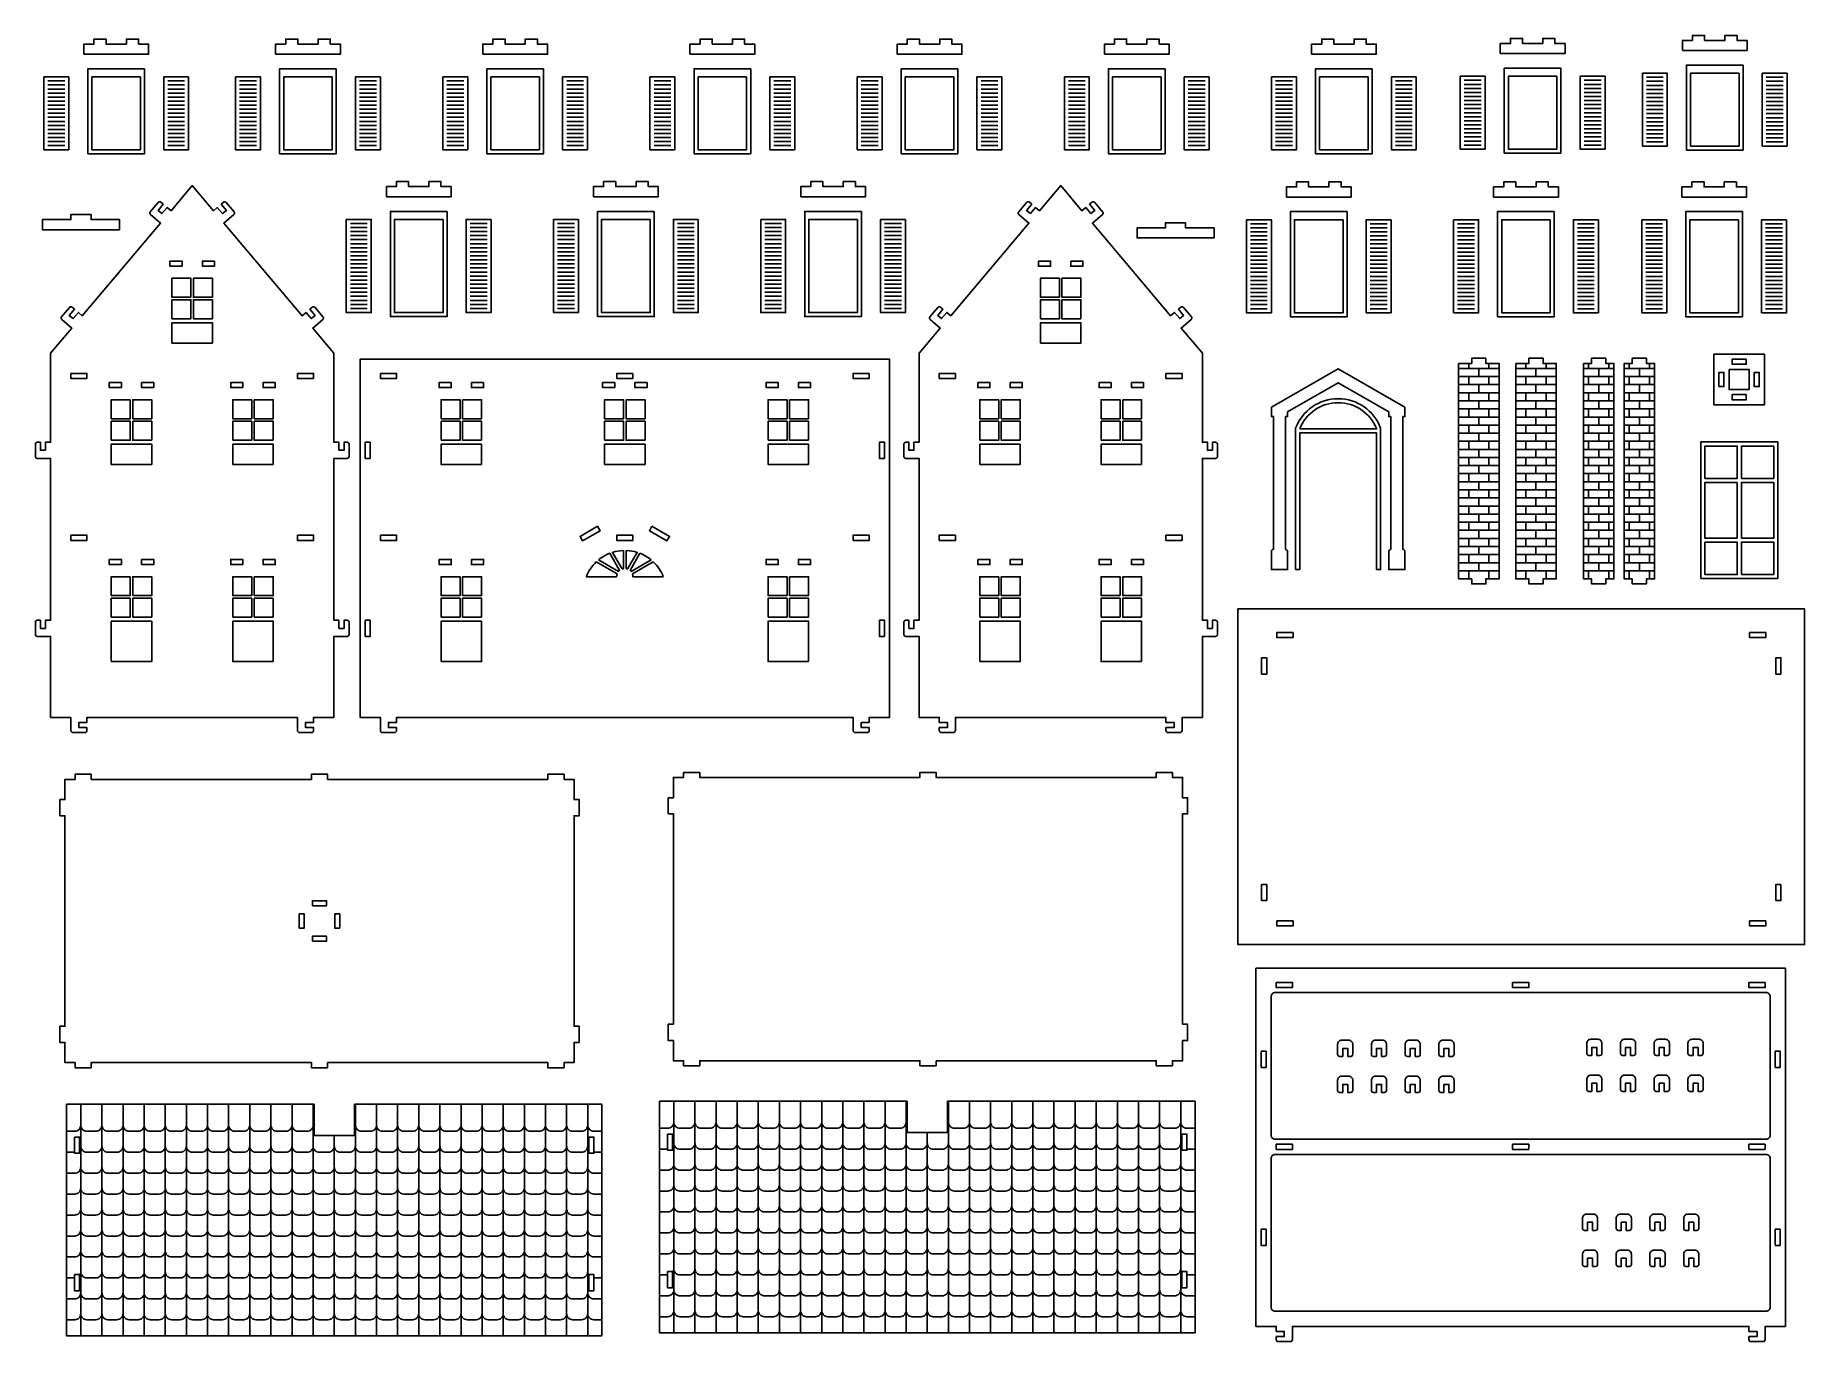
# Model space of a CAD drawing. Extents: x 5580 to 9776, y -1422 to 1677.
import ezdxf

# ---------------------------------------------------------------- set-up
doc = ezdxf.new("R2010")
doc.units = 0
doc.header["$MEASUREMENT"] = 0
doc.layers.add('LAYER1', color=18, linetype='CONTINUOUS')

msp = doc.modelspace()

# ---------------------------------------------------------------- linework, layer by layer
at = {"layer": 'LAYER1'}
for points in [[(5695.2, 1632.1), (5695.2, 1656.1), (5719.2, 1656.1), (5719.2, 1668.1), (5748, 1668.1), (5748, 1656.1), (5796, 1656.1), (5796, 1668.1), (5824.8, 1668.1), (5824.8, 1656.1), (5848.8, 1656.1), (5848.8, 1632.1)], [(6150, 1632.1), (6150, 1656.1), (6174, 1656.1), (6174, 1668.1), (6202.8, 1668.1), (6202.8, 1656.1), (6250.8, 1656.1), (6250.8, 1668.1), (6279.6, 1668.1), (6279.6, 1656.1), (6303.6, 1656.1), (6303.6, 1632.1)], [(6641.4, 1632.1), (6641.4, 1656.1), (6665.4, 1656.1), (6665.4, 1668.1), (6694.2, 1668.1), (6694.2, 1656.1), (6742.2, 1656.1), (6742.2, 1668.1), (6771, 1668.1), (6771, 1656.1), (6795, 1656.1), (6795, 1632.1)], [(7132.8, 1632.1), (7132.8, 1656.1), (7156.8, 1656.1), (7156.8, 1668.1), (7185.6, 1668.1), (7185.6, 1656.1), (7233.6, 1656.1), (7233.6, 1668.1), (7262.4, 1668.1), (7262.4, 1656.1), (7286.4, 1656.1), (7286.4, 1632.1)], [(7624.2, 1632.1), (7624.2, 1656.1), (7648.2, 1656.1), (7648.2, 1668.1), (7677, 1668.1), (7677, 1656.1), (7725, 1656.1), (7725, 1668.1), (7753.8, 1668.1), (7753.8, 1656.1), (7777.8, 1656.1), (7777.8, 1632.1)], [(8115.6, 1632.1), (8115.6, 1656.1), (8139.6, 1656.1), (8139.6, 1668.1), (8168.4, 1668.1), (8168.4, 1656.1), (8216.4, 1656.1), (8216.4, 1668.1), (8245.2, 1668.1), (8245.2, 1656.1), (8269.2, 1656.1), (8269.2, 1632.1)], [(8607, 1632.1), (8607, 1656.1), (8631, 1656.1), (8631, 1668.1), (8659.8, 1668.1), (8659.8, 1656.1), (8707.8, 1656.1), (8707.8, 1668.1), (8736.6, 1668.1), (8736.6, 1656.1), (8760.6, 1656.1), (8760.6, 1632.1)], [(9054.6, 1633.5), (9054.6, 1657.5), (9078.6, 1657.5), (9078.6, 1669.5), (9107.4, 1669.5), (9107.4, 1657.5), (9155.4, 1657.5), (9155.4, 1669.5), (9184.2, 1669.5), (9184.2, 1657.5), (9208.2, 1657.5), (9208.2, 1633.5)], [(9486.5, 1640.8), (9486.5, 1664.8), (9510.5, 1664.8), (9510.5, 1676.8), (9539.3, 1676.8), (9539.3, 1664.8), (9587.3, 1664.8), (9587.3, 1676.8), (9616.1, 1676.8), (9616.1, 1664.8), (9640.1, 1664.8), (9640.1, 1640.8)], [(5839.2, 1597.6), (5704.8, 1597.6), (5704.8, 1396), (5839.2, 1396)], [(6294, 1597.6), (6159.6, 1597.6), (6159.6, 1396), (6294, 1396)], [(6785.4, 1597.6), (6651, 1597.6), (6651, 1396), (6785.4, 1396)], [(7276.8, 1597.6), (7142.4, 1597.6), (7142.4, 1396), (7276.8, 1396)], [(7768.2, 1597.6), (7633.8, 1597.6), (7633.8, 1396), (7768.2, 1396)], [(8259.6, 1597.6), (8125.2, 1597.6), (8125.2, 1396), (8259.6, 1396)], [(8751, 1597.6), (8616.6, 1597.6), (8616.6, 1396), (8751, 1396)], [(9198.6, 1599), (9064.2, 1599), (9064.2, 1397.4), (9198.6, 1397.4)], [(9630.5, 1606.3), (9496.1, 1606.3), (9496.1, 1404.7), (9630.5, 1404.7)], [(5600.3, 1578.4), (5659.4, 1578.4), (5659.4, 1405.6), (5600.3, 1405.6)], [(5829.6, 1578.4), (5714.4, 1578.4), (5714.4, 1405.6), (5829.6, 1405.6)], [(5943.6, 1578.4), (5884.5, 1578.4), (5884.5, 1405.6), (5943.6, 1405.6)], [(6055.1, 1578.4), (6114.3, 1578.4), (6114.3, 1405.6), (6055.1, 1405.6)], [(6284.4, 1578.4), (6169.2, 1578.4), (6169.2, 1405.6), (6284.4, 1405.6)], [(6398.5, 1578.4), (6339.3, 1578.4), (6339.3, 1405.6), (6398.5, 1405.6)], [(6546.5, 1578.4), (6605.7, 1578.4), (6605.7, 1405.6), (6546.5, 1405.6)], [(6775.8, 1578.4), (6660.6, 1578.4), (6660.6, 1405.6), (6775.8, 1405.6)], [(6889.9, 1578.4), (6830.7, 1578.4), (6830.7, 1405.6), (6889.9, 1405.6)], [(7037.9, 1578.4), (7097.1, 1578.4), (7097.1, 1405.6), (7037.9, 1405.6)], [(7267.2, 1578.4), (7152, 1578.4), (7152, 1405.6), (7267.2, 1405.6)], [(7381.3, 1578.4), (7322.1, 1578.4), (7322.1, 1405.6), (7381.3, 1405.6)], [(7529.3, 1578.4), (7588.5, 1578.4), (7588.5, 1405.6), (7529.3, 1405.6)], [(7758.6, 1578.4), (7643.4, 1578.4), (7643.4, 1405.6), (7758.6, 1405.6)], [(7872.7, 1578.4), (7813.5, 1578.4), (7813.5, 1405.6), (7872.7, 1405.6)], [(8020.7, 1578.4), (8079.9, 1578.4), (8079.9, 1405.6), (8020.7, 1405.6)], [(8250, 1578.4), (8134.8, 1578.4), (8134.8, 1405.6), (8250, 1405.6)], [(8364.1, 1578.4), (8304.9, 1578.4), (8304.9, 1405.6), (8364.1, 1405.6)], [(8512.1, 1578.4), (8571.3, 1578.4), (8571.3, 1405.6), (8512.1, 1405.6)], [(8741.4, 1578.4), (8626.2, 1578.4), (8626.2, 1405.6), (8741.4, 1405.6)], [(8855.5, 1578.4), (8796.3, 1578.4), (8796.3, 1405.6), (8855.5, 1405.6)], [(8959.7, 1579.8), (9018.9, 1579.8), (9018.9, 1407), (8959.7, 1407)], [(9189, 1579.8), (9073.8, 1579.8), (9073.8, 1407), (9189, 1407)], [(9303.1, 1579.8), (9243.9, 1579.8), (9243.9, 1407), (9303.1, 1407)], [(9391.6, 1587.1), (9450.7, 1587.1), (9450.7, 1414.3), (9391.6, 1414.3)], [(9620.9, 1587.1), (9505.7, 1587.1), (9505.7, 1414.3), (9620.9, 1414.3)], [(9734.9, 1587.1), (9675.8, 1587.1), (9675.8, 1414.3), (9734.9, 1414.3)], [(6412.6, 1294), (6412.6, 1318), (6436.6, 1318), (6436.6, 1330), (6465.4, 1330), (6465.4, 1318), (6513.4, 1318), (6513.4, 1330), (6542.2, 1330), (6542.2, 1318), (6566.2, 1318), (6566.2, 1294)], [(6904, 1294), (6904, 1318), (6928, 1318), (6928, 1330), (6956.8, 1330), (6956.8, 1318), (7004.8, 1318), (7004.8, 1330), (7033.6, 1330), (7033.6, 1318), (7057.6, 1318), (7057.6, 1294)], [(7395.4, 1294), (7395.4, 1318), (7419.4, 1318), (7419.4, 1330), (7448.2, 1330), (7448.2, 1318), (7496.2, 1318), (7496.2, 1330), (7525, 1330), (7525, 1318), (7549, 1318), (7549, 1294)], [(8547.3, 1293.3), (8547.3, 1317.3), (8571.3, 1317.3), (8571.3, 1329.3), (8600.1, 1329.3), (8600.1, 1317.3), (8648.1, 1317.3), (8648.1, 1329.3), (8676.9, 1329.3), (8676.9, 1317.3), (8700.9, 1317.3), (8700.9, 1293.3)], [(9038.7, 1293.3), (9038.7, 1317.3), (9062.7, 1317.3), (9062.7, 1329.3), (9091.5, 1329.3), (9091.5, 1317.3), (9139.5, 1317.3), (9139.5, 1329.3), (9168.3, 1329.3), (9168.3, 1317.3), (9192.3, 1317.3), (9192.3, 1293.3)], [(9485, 1293.3), (9485, 1317.3), (9509, 1317.3), (9509, 1329.3), (9537.8, 1329.3), (9537.8, 1317.3), (9585.8, 1317.3), (9585.8, 1329.3), (9614.6, 1329.3), (9614.6, 1317.3), (9638.6, 1317.3), (9638.6, 1293.3)], [(6556.6, 1259.4), (6422.2, 1259.4), (6422.2, 1009.8), (6556.6, 1009.8)], [(7048, 1259.4), (6913.6, 1259.4), (6913.6, 1009.8), (7048, 1009.8)], [(7539.4, 1259.4), (7405, 1259.4), (7405, 1009.8), (7539.4, 1009.8)], [(5664.3, 1251.8), (5712.3, 1251.8), (5712.3, 1239.8), (5779.8, 1239.8), (5779.8, 1215.8), (5596.9, 1215.8), (5596.9, 1239.8), (5664.3, 1239.8)], [(6317.7, 1240.2), (6376.8, 1240.2), (6376.8, 1019.4), (6317.7, 1019.4)], [(6547, 1240.2), (6431.8, 1240.2), (6431.8, 1019.4), (6547, 1019.4)], [(6661, 1240.2), (6601.9, 1240.2), (6601.9, 1019.4), (6661, 1019.4)], [(6809.1, 1240.2), (6868.2, 1240.2), (6868.2, 1019.4), (6809.1, 1019.4)], [(7038.4, 1240.2), (6923.2, 1240.2), (6923.2, 1019.4), (7038.4, 1019.4)], [(7152.4, 1240.2), (7093.3, 1240.2), (7093.3, 1019.4), (7152.4, 1019.4)], [(7300.5, 1240.2), (7359.6, 1240.2), (7359.6, 1019.4), (7300.5, 1019.4)], [(7529.8, 1240.2), (7414.6, 1240.2), (7414.6, 1019.4), (7529.8, 1019.4)], [(7643.8, 1240.2), (7584.7, 1240.2), (7584.7, 1019.4), (7643.8, 1019.4)], [(8308.4, 1232.2), (8260.4, 1232.2), (8260.4, 1220.2), (8193, 1220.2), (8193, 1196.2), (8375.9, 1196.2), (8375.9, 1220.2), (8308.4, 1220.2)], [(8452.4, 1239.6), (8511.6, 1239.6), (8511.6, 1018.8), (8452.4, 1018.8)], [(8691.3, 1258.8), (8556.9, 1258.8), (8556.9, 1009.2), (8691.3, 1009.2)], [(8681.7, 1239.6), (8566.5, 1239.6), (8566.5, 1018.8), (8681.7, 1018.8)], [(8795.8, 1239.6), (8736.6, 1239.6), (8736.6, 1018.8), (8795.8, 1018.8)], [(8943.8, 1239.6), (9003, 1239.6), (9003, 1018.8), (8943.8, 1018.8)], [(9182.7, 1258.8), (9048.3, 1258.8), (9048.3, 1009.2), (9182.7, 1009.2)], [(9173.1, 1239.6), (9057.9, 1239.6), (9057.9, 1018.8), (9173.1, 1018.8)], [(9287.2, 1239.6), (9228, 1239.6), (9228, 1018.8), (9287.2, 1018.8)], [(9390.1, 1239.6), (9449.3, 1239.6), (9449.3, 1018.8), (9390.1, 1018.8)], [(9629, 1258.8), (9494.6, 1258.8), (9494.6, 1009.2), (9629, 1009.2)], [(9619.4, 1239.6), (9504.2, 1239.6), (9504.2, 1018.8), (9619.4, 1018.8)], [(9733.5, 1239.6), (9674.3, 1239.6), (9674.3, 1018.8), (9733.5, 1018.8)], [(5928.2, 1141.3), (5899.4, 1141.3), (5899.4, 1129.3), (5928.2, 1129.3)], [(6005, 1141.3), (5976.2, 1141.3), (5976.2, 1129.3), (6005, 1129.3)], [(7959.2, 1141.3), (7988, 1141.3), (7988, 1129.3), (7959.2, 1129.3)], [(8036, 1141.3), (8064.8, 1141.3), (8064.8, 1129.3), (8036, 1129.3)], [(5949.2, 1055.5), (5949.2, 1100.5), (5904.2, 1100.5), (5904.2, 1055.5)], [(5955.2, 1100.5), (6000.2, 1100.5), (6000.2, 1055.5), (5955.2, 1055.5)], [(8009, 1100.5), (7964, 1100.5), (7964, 1055.5), (8009, 1055.5)], [(8015, 1055.5), (8015, 1100.5), (8060, 1100.5), (8060, 1055.5)], [(5904.2, 1004.5), (5949.2, 1004.5), (5949.2, 1049.5), (5904.2, 1049.5)], [(6000.2, 1004.5), (6000.2, 1049.5), (5955.2, 1049.5), (5955.2, 1004.5)], [(7964, 1004.5), (7964, 1049.5), (8009, 1049.5), (8009, 1004.5)], [(8060, 1004.5), (8015, 1004.5), (8015, 1049.5), (8060, 1049.5)], [(6000.2, 946.9), (5904.2, 946.9), (5904.2, 994.9), (6000.2, 994.9)], [(7964, 946.9), (8060, 946.9), (8060, 994.9), (7964, 994.9)], [(8955.8, 898.7), (8955.8, 387.5), (8987, 387.5), (8987, 375.5), (9020.6, 375.5), (9020.6, 387.5), (9051.8, 387.5), (9051.8, 898.7), (9020.6, 898.7), (9020.6, 910.7), (8987, 910.7), (8987, 898.7)], [(9091.2, 898.7), (9091.2, 387.5), (9122.4, 387.5), (9122.4, 375.5), (9156, 375.5), (9156, 387.5), (9187.2, 387.5), (9187.2, 898.7), (9156, 898.7), (9156, 910.7), (9122.4, 910.7), (9122.4, 898.7)], [(9252, 898.7), (9252, 387.5), (9271.2, 387.5), (9271.2, 375.5), (9304.8, 375.5), (9304.8, 387.5), (9324, 387.5), (9324, 898.7), (9304.8, 898.7), (9304.8, 910.7), (9271.2, 910.7), (9271.2, 898.7)], [(9348.5, 898.7), (9348.5, 387.5), (9367.7, 387.5), (9367.7, 375.5), (9401.3, 375.5), (9401.3, 387.5), (9420.5, 387.5), (9420.5, 898.7), (9401.3, 898.7), (9401.3, 910.7), (9367.7, 910.7), (9367.7, 898.7)], [(9681, 920.5), (9681, 800.5), (9561, 800.5), (9561, 920.5)], [(9597.1, 884.3), (9644.8, 884.3), (9644.8, 836.6), (9597.1, 836.6)], [(9604.2, 908.5), (9637.8, 908.5), (9637.8, 896.5), (9604.2, 896.5)], [(5664.2, 874.9), (5664.2, 862.9), (5702.6, 862.9), (5702.6, 874.9)], [(5755.4, 853.3), (5784.2, 853.3), (5784.2, 841.3), (5755.4, 841.3)], [(5832.2, 853.3), (5861, 853.3), (5861, 841.3), (5832.2, 841.3)], [(6072.2, 853.3), (6043.4, 853.3), (6043.4, 841.3), (6072.2, 841.3)], [(6149, 853.3), (6120.2, 853.3), (6120.2, 841.3), (6149, 841.3)], [(6201.8, 874.9), (6201.8, 862.9), (6240.2, 862.9), (6240.2, 874.9)], [(6398.4, 874.9), (6436.8, 874.9), (6436.8, 862.9), (6398.4, 862.9)], [(6566.4, 853.3), (6537.6, 853.3), (6537.6, 841.3), (6566.4, 841.3)], [(6643.2, 853.3), (6614.4, 853.3), (6614.4, 841.3), (6643.2, 841.3)], [(6954.2, 853.3), (6925.4, 853.3), (6925.4, 841.3), (6954.2, 841.3)], [(6997.4, 874.9), (6959, 874.9), (6959, 862.9), (6997.4, 862.9)], [(7031, 853.3), (7002.2, 853.3), (7002.2, 841.3), (7031, 841.3)], [(7342.1, 853.3), (7313.3, 853.3), (7313.3, 841.3), (7342.1, 841.3)], [(7418.9, 853.3), (7390.1, 853.3), (7390.1, 841.3), (7418.9, 841.3)], [(7558.1, 874.9), (7519.7, 874.9), (7519.7, 862.9), (7558.1, 862.9)], [(7762.4, 874.9), (7762.4, 862.9), (7724, 862.9), (7724, 874.9)], [(7815.2, 853.3), (7844, 853.3), (7844, 841.3), (7815.2, 841.3)], [(7892, 853.3), (7920.8, 853.3), (7920.8, 841.3), (7892, 841.3)], [(8132, 853.3), (8103.2, 853.3), (8103.2, 841.3), (8132, 841.3)], [(8208.8, 853.3), (8180, 853.3), (8180, 841.3), (8208.8, 841.3)], [(8300, 874.9), (8300, 862.9), (8261.6, 862.9), (8261.6, 874.9)], [(9573, 843.7), (9585, 843.7), (9585, 877.3), (9573, 877.3)], [(9657, 877.3), (9669, 877.3), (9669, 843.7), (9657, 843.7)], [(5805.2, 812.5), (5760.2, 812.5), (5760.2, 767.5), (5805.2, 767.5)], [(5811.2, 767.5), (5811.2, 812.5), (5856.2, 812.5), (5856.2, 767.5)], [(6093.2, 767.5), (6093.2, 812.5), (6048.2, 812.5), (6048.2, 767.5)], [(6099.2, 812.5), (6144.2, 812.5), (6144.2, 767.5), (6099.2, 767.5)], [(6587.4, 767.5), (6587.4, 812.5), (6542.4, 812.5), (6542.4, 767.5)], [(6593.4, 812.5), (6638.4, 812.5), (6638.4, 767.5), (6593.4, 767.5)], [(6975.2, 767.5), (6975.2, 812.5), (6930.2, 812.5), (6930.2, 767.5)], [(6981.2, 812.5), (7026.2, 812.5), (7026.2, 767.5), (6981.2, 767.5)], [(7363.1, 767.5), (7363.1, 812.5), (7318.1, 812.5), (7318.1, 767.5)], [(7369.1, 812.5), (7414.1, 812.5), (7414.1, 767.5), (7369.1, 767.5)], [(7865, 812.5), (7820, 812.5), (7820, 767.5), (7865, 767.5)], [(7871, 767.5), (7871, 812.5), (7916, 812.5), (7916, 767.5)], [(8153, 767.5), (8153, 812.5), (8108, 812.5), (8108, 767.5)], [(8159, 812.5), (8204, 812.5), (8204, 767.5), (8159, 767.5)], [(9637.8, 824.5), (9604.2, 824.5), (9604.2, 812.5), (9637.8, 812.5)], [(5760.2, 716.5), (5760.2, 761.5), (5805.2, 761.5), (5805.2, 716.5)], [(5856.2, 716.5), (5811.2, 716.5), (5811.2, 761.5), (5856.2, 761.5)], [(6048.2, 716.5), (6093.2, 716.5), (6093.2, 761.5), (6048.2, 761.5)], [(6144.2, 716.5), (6144.2, 761.5), (6099.2, 761.5), (6099.2, 716.5)], [(6542.4, 716.5), (6587.4, 716.5), (6587.4, 761.5), (6542.4, 761.5)], [(6638.4, 716.5), (6638.4, 761.5), (6593.4, 761.5), (6593.4, 716.5)], [(6930.2, 716.5), (6975.2, 716.5), (6975.2, 761.5), (6930.2, 761.5)], [(7026.2, 716.5), (7026.2, 761.5), (6981.2, 761.5), (6981.2, 716.5)], [(7318.1, 716.5), (7363.1, 716.5), (7363.1, 761.5), (7318.1, 761.5)], [(7414.1, 716.5), (7414.1, 761.5), (7369.1, 761.5), (7369.1, 716.5)], [(7820, 716.5), (7820, 761.5), (7865, 761.5), (7865, 716.5)], [(7916, 716.5), (7871, 716.5), (7871, 761.5), (7916, 761.5)], [(8108, 716.5), (8153, 716.5), (8153, 761.5), (8108, 761.5)], [(8204, 716.5), (8204, 761.5), (8159, 761.5), (8159, 716.5)], [(5760.2, 658.9), (5856.2, 658.9), (5856.2, 706.9), (5760.2, 706.9)], [(6144.2, 658.9), (6048.2, 658.9), (6048.2, 706.9), (6144.2, 706.9)], [(6362.4, 711.7), (6374.4, 711.7), (6374.4, 673.3), (6362.4, 673.3)], [(6638.4, 658.9), (6542.4, 658.9), (6542.4, 706.9), (6638.4, 706.9)], [(7026.2, 658.9), (6930.2, 658.9), (6930.2, 706.9), (7026.2, 706.9)], [(7414.1, 658.9), (7318.1, 658.9), (7318.1, 706.9), (7414.1, 706.9)], [(7594.1, 711.7), (7582.1, 711.7), (7582.1, 673.3), (7594.1, 673.3)], [(7820, 658.9), (7916, 658.9), (7916, 706.9), (7820, 706.9)], [(8204, 658.9), (8108, 658.9), (8108, 706.9), (8204, 706.9)], [(9530.4, 712.3), (9712.8, 712.3), (9712.8, 388), (9530.4, 388)], [(9540, 702.7), (9540, 625.9), (9616.8, 625.9), (9616.8, 702.7)], [(9626.4, 625.9), (9626.4, 702.7), (9703.2, 702.7), (9703.2, 625.9)], [(9626.4, 484), (9703.2, 484), (9703.2, 616.3), (9626.4, 616.3)], [(6913.8, 512.2), (6872.2, 488.2), (6878.2, 477.8), (6919.8, 501.8)], [(7042.6, 512.2), (7084.2, 488.2), (7078.2, 477.8), (7036.6, 501.8)], [(5664.2, 490.9), (5664.2, 478.9), (5702.6, 478.9), (5702.6, 490.9)], [(6201.8, 490.9), (6201.8, 478.9), (6240.2, 478.9), (6240.2, 490.9)], [(6398.4, 490.9), (6436.8, 490.9), (6436.8, 478.9), (6398.4, 478.9)], [(6997.4, 490.9), (6959, 490.9), (6959, 478.9), (6997.4, 478.9)], [(7558.1, 490.9), (7519.7, 490.9), (7519.7, 478.9), (7558.1, 478.9)], [(7762.4, 490.9), (7762.4, 478.9), (7724, 478.9), (7724, 490.9)], [(8300, 490.9), (8300, 478.9), (8261.6, 478.9), (8261.6, 490.9)], [(9540, 474.4), (9616.8, 474.4), (9616.8, 397.6), (9540, 397.6)], [(9626.4, 397.6), (9703.2, 397.6), (9703.2, 474.4), (9626.4, 474.4)], [(5755.4, 433.5), (5784.2, 433.5), (5784.2, 421.5), (5755.4, 421.5)], [(5832.2, 433.5), (5861, 433.5), (5861, 421.5), (5832.2, 421.5)], [(6072.2, 433.5), (6043.4, 433.5), (6043.4, 421.5), (6072.2, 421.5)], [(6149, 433.5), (6120.2, 433.5), (6120.2, 421.5), (6149, 421.5)], [(6537.6, 433.5), (6566.4, 433.5), (6566.4, 421.5), (6537.6, 421.5)], [(6614.4, 433.5), (6643.2, 433.5), (6643.2, 421.5), (6614.4, 421.5)], [(7342.1, 433.5), (7313.3, 433.5), (7313.3, 421.5), (7342.1, 421.5)], [(7418.9, 433.5), (7390.1, 433.5), (7390.1, 421.5), (7418.9, 421.5)], [(7815.2, 433.5), (7844, 433.5), (7844, 421.5), (7815.2, 421.5)], [(7892, 433.5), (7920.8, 433.5), (7920.8, 421.5), (7892, 421.5)], [(8132, 433.5), (8103.2, 433.5), (8103.2, 421.5), (8132, 421.5)], [(8208.8, 433.5), (8180, 433.5), (8180, 421.5), (8208.8, 421.5)], [(5805.2, 392.7), (5760.2, 392.7), (5760.2, 347.7), (5805.2, 347.7)], [(5811.2, 347.7), (5811.2, 392.7), (5856.2, 392.7), (5856.2, 347.7)], [(6093.2, 347.7), (6093.2, 392.7), (6048.2, 392.7), (6048.2, 347.7)], [(6099.2, 392.7), (6144.2, 392.7), (6144.2, 347.7), (6099.2, 347.7)], [(6587.4, 392.7), (6542.4, 392.7), (6542.4, 347.7), (6587.4, 347.7)], [(6593.4, 347.7), (6593.4, 392.7), (6638.4, 392.7), (6638.4, 347.7)], [(7363.1, 347.7), (7363.1, 392.7), (7318.1, 392.7), (7318.1, 347.7)], [(7369.1, 392.7), (7414.1, 392.7), (7414.1, 347.7), (7369.1, 347.7)], [(7865, 392.7), (7820, 392.7), (7820, 347.7), (7865, 347.7)], [(7871, 347.7), (7871, 392.7), (7916, 392.7), (7916, 347.7)], [(8153, 347.7), (8153, 392.7), (8108, 392.7), (8108, 347.7)], [(8159, 392.7), (8204, 392.7), (8204, 347.7), (8159, 347.7)], [(5760.2, 296.7), (5760.2, 341.7), (5805.2, 341.7), (5805.2, 296.7)], [(5856.2, 296.7), (5811.2, 296.7), (5811.2, 341.7), (5856.2, 341.7)], [(6048.2, 296.7), (6093.2, 296.7), (6093.2, 341.7), (6048.2, 341.7)], [(6144.2, 296.7), (6144.2, 341.7), (6099.2, 341.7), (6099.2, 296.7)], [(6542.4, 296.7), (6542.4, 341.7), (6587.4, 341.7), (6587.4, 296.7)], [(6638.4, 296.7), (6593.4, 296.7), (6593.4, 341.7), (6638.4, 341.7)], [(7318.1, 296.7), (7363.1, 296.7), (7363.1, 341.7), (7318.1, 341.7)], [(7414.1, 296.7), (7414.1, 341.7), (7369.1, 341.7), (7369.1, 296.7)], [(7820, 296.7), (7820, 341.7), (7865, 341.7), (7865, 296.7)], [(7916, 296.7), (7871, 296.7), (7871, 341.7), (7916, 341.7)], [(8108, 296.7), (8153, 296.7), (8153, 341.7), (8108, 341.7)], [(8204, 296.7), (8204, 341.7), (8159, 341.7), (8159, 296.7)], [(8432.4, 316.4), (9776.4, 316.4), (9776.4, -479.9), (8432.4, -479.9)], [(5760.2, 191.1), (5856.2, 191.1), (5856.2, 287.1), (5760.2, 287.1)], [(6144.2, 191.1), (6048.2, 191.1), (6048.2, 287.1), (6144.2, 287.1)], [(6362.4, 289.3), (6374.4, 289.3), (6374.4, 250.9), (6362.4, 250.9)], [(6542.4, 191.1), (6638.4, 191.1), (6638.4, 287.1), (6542.4, 287.1)], [(7414.1, 191.1), (7318.1, 191.1), (7318.1, 287.1), (7414.1, 287.1)], [(7594.1, 289.3), (7582.1, 289.3), (7582.1, 250.9), (7594.1, 250.9)], [(7820, 191.1), (7916, 191.1), (7916, 287.1), (7820, 287.1)], [(8204, 191.1), (8108, 191.1), (8108, 287.1), (8204, 287.1)], [(8563, 260.2), (8524.6, 260.2), (8524.6, 248.2), (8563, 248.2)], [(9645.9, 260.2), (9684.3, 260.2), (9684.3, 248.2), (9645.9, 248.2)], [(8488.6, 161.8), (8488.6, 200.2), (8500.6, 200.2), (8500.6, 161.8)], [(9720.3, 161.8), (9720.3, 200.2), (9708.3, 200.2), (9708.3, 161.8)], [(6273.3, -760.1), (6795.6, -760.1), (6795.6, -772.1), (6834, -772.1), (6834, -760.1), (6858, -760.1), (6858, -712.1), (6870, -712.1), (6870, -673.7), (6858, -673.7), (6858, -174.5), (6870, -174.5), (6870, -136.1), (6858, -136.1), (6858, -88.1), (6834, -88.1), (6834, -76.1), (6795.6, -76.1), (6795.6, -88.1), (6273.3, -88.1), (6273.3, -76.1), (6234.9, -76.1), (6234.9, -88.1), (5712.7, -88.1), (5712.7, -76.1), (5674.3, -76.1), (5674.3, -88.1), (5650.3, -88.1), (5650.3, -136.1), (5638.3, -136.1), (5638.3, -174.5), (5650.3, -174.5), (5650.3, -673.7), (5638.3, -673.7), (5638.3, -712.1), (5650.3, -712.1), (5650.3, -760.1), (5674.3, -760.1), (5674.3, -772.1), (5712.7, -772.1), (5712.7, -760.1), (6234.9, -760.1), (6234.9, -772.1), (6273.3, -772.1)], [(7716.5, -755.6), (8238.7, -755.6), (8238.7, -767.6), (8277.1, -767.6), (8277.1, -755.6), (8301.1, -755.6), (8301.1, -707.6), (8313.1, -707.6), (8313.1, -669.2), (8301.1, -669.2), (8301.1, -170), (8313.1, -170), (8313.1, -131.6), (8301.1, -131.6), (8301.1, -83.6), (8277.1, -83.6), (8277.1, -71.6), (8238.7, -71.6), (8238.7, -83.6), (7716.5, -83.6), (7716.5, -71.6), (7678.1, -71.6), (7678.1, -83.6), (7155.8, -83.6), (7155.8, -71.6), (7117.4, -71.6), (7117.4, -83.6), (7093.4, -83.6), (7093.4, -131.6), (7081.4, -131.6), (7081.4, -170), (7093.4, -170), (7093.4, -669.2), (7081.4, -669.2), (7081.4, -707.6), (7093.4, -707.6), (7093.4, -755.6), (7117.4, -755.6), (7117.4, -767.6), (7155.8, -767.6), (7155.8, -755.6), (7678.1, -755.6), (7678.1, -767.6), (7716.5, -767.6)], [(6237.3, -388.1), (6270.9, -388.1), (6270.9, -376.1), (6237.3, -376.1)], [(8488.6, -337.4), (8488.6, -375.8), (8500.6, -375.8), (8500.6, -337.4)], [(9720.3, -337.4), (9720.3, -375.8), (9708.3, -375.8), (9708.3, -337.4)], [(6206.1, -440.9), (6206.1, -407.3), (6218.1, -407.3), (6218.1, -440.9)], [(6302.1, -440.9), (6302.1, -407.3), (6290.1, -407.3), (6290.1, -440.9)], [(6237.3, -472.1), (6270.9, -472.1), (6270.9, -460.1), (6237.3, -460.1)], [(8563, -423.8), (8524.6, -423.8), (8524.6, -435.8), (8563, -435.8)], [(9645.9, -423.8), (9684.3, -423.8), (9684.3, -435.8), (9645.9, -435.8)], [(8523.1, -569.9), (8561.5, -569.9), (8561.5, -581.9), (8523.1, -581.9)], [(9083.7, -569.9), (9122.1, -569.9), (9122.1, -581.9), (9083.7, -581.9)], [(9682.7, -569.9), (9644.3, -569.9), (9644.3, -581.9), (9682.7, -581.9)], [(8487.1, -733.1), (8499.1, -733.1), (8499.1, -771.5), (8487.1, -771.5)], [(9718.7, -733.1), (9706.7, -733.1), (9706.7, -771.5), (9718.7, -771.5)], [(5654, -858.9), (6241.1, -858.9), (6241.1, -933.2), (6337.1, -933.2), (6337.1, -858.9), (6924.1, -858.9), (6924.1, -1408.1), (5654, -1408.1)], [(7060.5, -851.6), (7647.5, -851.6), (7647.5, -926), (7743.5, -926), (7743.5, -851.6), (8330.6, -851.6), (8330.6, -1400.9), (7060.5, -1400.9)], [(5673.2, -936.8), (5673.2, -975.2), (5685.2, -975.2), (5685.2, -936.8)], [(6892.9, -975.2), (6892.9, -936.8), (6904.9, -936.8), (6904.9, -975.2)], [(7079.7, -929.6), (7079.7, -968), (7091.7, -968), (7091.7, -929.6)], [(8299.4, -968), (8299.4, -929.6), (8311.4, -929.6), (8311.4, -968)], [(8523.1, -953.9), (8561.5, -953.9), (8561.5, -965.9), (8523.1, -965.9)], [(9083.7, -953.9), (9122.1, -953.9), (9122.1, -965.9), (9083.7, -965.9)], [(9682.7, -953.9), (9644.3, -953.9), (9644.3, -965.9), (9682.7, -965.9)], [(8487.1, -1155.5), (8499.1, -1155.5), (8499.1, -1193.9), (8487.1, -1193.9)], [(9718.7, -1155.5), (9706.7, -1155.5), (9706.7, -1193.9), (9718.7, -1193.9)], [(7079.7, -1294.1), (7079.7, -1255.7), (7091.7, -1255.7), (7091.7, -1294.1)], [(8299.4, -1294.1), (8299.4, -1255.7), (8311.4, -1255.7), (8311.4, -1294.1)], [(5673.2, -1301.4), (5673.2, -1263), (5685.2, -1263), (5685.2, -1301.4)], [(6892.9, -1301.4), (6892.9, -1263), (6904.9, -1263), (6904.9, -1301.4)]]:
    msp.add_lwpolyline(points, close=True, dxfattribs=at)
for points in [[(5609.9, 1568.8), (5649.8, 1568.8)], [(5649.8, 1559.2), (5609.9, 1559.2)], [(5934, 1568.8), (5894.1, 1568.8)], [(5894.1, 1559.2), (5934, 1559.2)], [(6064.7, 1568.8), (6104.7, 1568.8)], [(6104.7, 1559.2), (6064.7, 1559.2)], [(6388.9, 1568.8), (6348.9, 1568.8)], [(6348.9, 1559.2), (6388.9, 1559.2)], [(6556.1, 1568.8), (6596.1, 1568.8)], [(6596.1, 1559.2), (6556.1, 1559.2)], [(6880.3, 1568.8), (6840.3, 1568.8)], [(6840.3, 1559.2), (6880.3, 1559.2)], [(7047.5, 1568.8), (7087.5, 1568.8)], [(7087.5, 1559.2), (7047.5, 1559.2)], [(7371.7, 1568.8), (7331.7, 1568.8)], [(7331.7, 1559.2), (7371.7, 1559.2)], [(7538.9, 1568.8), (7578.9, 1568.8)], [(7578.9, 1559.2), (7538.9, 1559.2)], [(7863.1, 1568.8), (7823.1, 1568.8)], [(7823.1, 1559.2), (7863.1, 1559.2)], [(8030.3, 1568.8), (8070.3, 1568.8)], [(8070.3, 1559.2), (8030.3, 1559.2)], [(8354.5, 1568.8), (8314.5, 1568.8)], [(8314.5, 1559.2), (8354.5, 1559.2)], [(8521.7, 1568.8), (8561.7, 1568.8)], [(8561.7, 1559.2), (8521.7, 1559.2)], [(8845.9, 1568.8), (8805.9, 1568.8)], [(8805.9, 1559.2), (8845.9, 1559.2)], [(8969.3, 1570.2), (9009.3, 1570.2)], [(9009.3, 1560.6), (8969.3, 1560.6)], [(9293.5, 1570.2), (9253.5, 1570.2)], [(9253.5, 1560.6), (9293.5, 1560.6)], [(9401.2, 1577.5), (9441.1, 1577.5)], [(9441.1, 1567.9), (9401.2, 1567.9)], [(9441.1, 1558.3), (9401.2, 1558.3)], [(9725.3, 1577.5), (9685.4, 1577.5)], [(9685.4, 1567.9), (9725.3, 1567.9)], [(9685.4, 1558.3), (9725.3, 1558.3)], [(5649.8, 1549.6), (5609.9, 1549.6)], [(5649.8, 1540), (5609.9, 1540)], [(5649.8, 1530.4), (5609.9, 1530.4)], [(5649.8, 1520.8), (5609.9, 1520.8)], [(5649.8, 1511.2), (5609.9, 1511.2)], [(5894.1, 1549.6), (5934, 1549.6)], [(5894.1, 1540), (5934, 1540)], [(5894.1, 1530.4), (5934, 1530.4)], [(5894.1, 1520.8), (5934, 1520.8)], [(5894.1, 1511.2), (5934, 1511.2)], [(6104.7, 1549.6), (6064.7, 1549.6)], [(6104.7, 1540), (6064.7, 1540)], [(6104.7, 1530.4), (6064.7, 1530.4)], [(6104.7, 1520.8), (6064.7, 1520.8)], [(6104.7, 1511.2), (6064.7, 1511.2)], [(6348.9, 1549.6), (6388.9, 1549.6)], [(6348.9, 1540), (6388.9, 1540)], [(6348.9, 1530.4), (6388.9, 1530.4)], [(6348.9, 1520.8), (6388.9, 1520.8)], [(6348.9, 1511.2), (6388.9, 1511.2)], [(6596.1, 1549.6), (6556.1, 1549.6)], [(6596.1, 1540), (6556.1, 1540)], [(6596.1, 1530.4), (6556.1, 1530.4)], [(6596.1, 1520.8), (6556.1, 1520.8)], [(6596.1, 1511.2), (6556.1, 1511.2)], [(6840.3, 1549.6), (6880.3, 1549.6)], [(6840.3, 1540), (6880.3, 1540)], [(6840.3, 1530.4), (6880.3, 1530.4)], [(6840.3, 1520.8), (6880.3, 1520.8)], [(6840.3, 1511.2), (6880.3, 1511.2)], [(7087.5, 1549.6), (7047.5, 1549.6)], [(7087.5, 1540), (7047.5, 1540)], [(7087.5, 1530.4), (7047.5, 1530.4)], [(7087.5, 1520.8), (7047.5, 1520.8)], [(7087.5, 1511.2), (7047.5, 1511.2)], [(7331.7, 1549.6), (7371.7, 1549.6)], [(7331.7, 1540), (7371.7, 1540)], [(7331.7, 1530.4), (7371.7, 1530.4)], [(7331.7, 1520.8), (7371.7, 1520.8)], [(7331.7, 1511.2), (7371.7, 1511.2)], [(7578.9, 1549.6), (7538.9, 1549.6)], [(7578.9, 1540), (7538.9, 1540)], [(7578.9, 1530.4), (7538.9, 1530.4)], [(7578.9, 1520.8), (7538.9, 1520.8)], [(7578.9, 1511.2), (7538.9, 1511.2)], [(7823.1, 1549.6), (7863.1, 1549.6)], [(7823.1, 1540), (7863.1, 1540)], [(7823.1, 1530.4), (7863.1, 1530.4)], [(7823.1, 1520.8), (7863.1, 1520.8)], [(7823.1, 1511.2), (7863.1, 1511.2)], [(8070.3, 1549.6), (8030.3, 1549.6)], [(8070.3, 1540), (8030.3, 1540)], [(8070.3, 1530.4), (8030.3, 1530.4)], [(8070.3, 1520.8), (8030.3, 1520.8)], [(8070.3, 1511.2), (8030.3, 1511.2)], [(8314.5, 1549.6), (8354.5, 1549.6)], [(8314.5, 1540), (8354.5, 1540)], [(8314.5, 1530.4), (8354.5, 1530.4)], [(8314.5, 1520.8), (8354.5, 1520.8)], [(8314.5, 1511.2), (8354.5, 1511.2)], [(8561.7, 1549.6), (8521.7, 1549.6)], [(8561.7, 1540), (8521.7, 1540)], [(8561.7, 1530.4), (8521.7, 1530.4)], [(8561.7, 1520.8), (8521.7, 1520.8)], [(8561.7, 1511.2), (8521.7, 1511.2)], [(8805.9, 1549.6), (8845.9, 1549.6)], [(8805.9, 1540), (8845.9, 1540)], [(8805.9, 1530.4), (8845.9, 1530.4)], [(8805.9, 1520.8), (8845.9, 1520.8)], [(8805.9, 1511.2), (8845.9, 1511.2)], [(9009.3, 1551), (8969.3, 1551)], [(9009.3, 1541.4), (8969.3, 1541.4)], [(9009.3, 1531.8), (8969.3, 1531.8)], [(9009.3, 1522.2), (8969.3, 1522.2)], [(9009.3, 1512.6), (8969.3, 1512.6)], [(9253.5, 1551), (9293.5, 1551)], [(9253.5, 1541.4), (9293.5, 1541.4)], [(9253.5, 1531.8), (9293.5, 1531.8)], [(9253.5, 1522.2), (9293.5, 1522.2)], [(9253.5, 1512.6), (9293.5, 1512.6)], [(9441.1, 1548.7), (9401.2, 1548.7)], [(9441.1, 1539.1), (9401.2, 1539.1)], [(9441.1, 1529.5), (9401.2, 1529.5)], [(9441.1, 1519.9), (9401.2, 1519.9)], [(9685.4, 1548.7), (9725.3, 1548.7)], [(9685.4, 1539.1), (9725.3, 1539.1)], [(9685.4, 1529.5), (9725.3, 1529.5)], [(9685.4, 1519.9), (9725.3, 1519.9)], [(5649.8, 1501.6), (5609.9, 1501.6)], [(5649.8, 1492), (5609.9, 1492)], [(5649.8, 1482.4), (5609.9, 1482.4)], [(5649.8, 1472.8), (5609.9, 1472.8)], [(5894.1, 1501.6), (5934, 1501.6)], [(5894.1, 1492), (5934, 1492)], [(5894.1, 1482.4), (5934, 1482.4)], [(5894.1, 1472.8), (5934, 1472.8)], [(6104.7, 1501.6), (6064.7, 1501.6)], [(6104.7, 1492), (6064.7, 1492)], [(6104.7, 1482.4), (6064.7, 1482.4)], [(6104.7, 1472.8), (6064.7, 1472.8)], [(6348.9, 1501.6), (6388.9, 1501.6)], [(6348.9, 1492), (6388.9, 1492)], [(6348.9, 1482.4), (6388.9, 1482.4)], [(6348.9, 1472.8), (6388.9, 1472.8)], [(6596.1, 1501.6), (6556.1, 1501.6)], [(6596.1, 1492), (6556.1, 1492)], [(6596.1, 1482.4), (6556.1, 1482.4)], [(6596.1, 1472.8), (6556.1, 1472.8)], [(6840.3, 1501.6), (6880.3, 1501.6)], [(6840.3, 1492), (6880.3, 1492)], [(6840.3, 1482.4), (6880.3, 1482.4)], [(6840.3, 1472.8), (6880.3, 1472.8)], [(7087.5, 1501.6), (7047.5, 1501.6)], [(7087.5, 1492), (7047.5, 1492)], [(7087.5, 1482.4), (7047.5, 1482.4)], [(7087.5, 1472.8), (7047.5, 1472.8)], [(7331.7, 1501.6), (7371.7, 1501.6)], [(7331.7, 1492), (7371.7, 1492)], [(7331.7, 1482.4), (7371.7, 1482.4)], [(7331.7, 1472.8), (7371.7, 1472.8)], [(7578.9, 1501.6), (7538.9, 1501.6)], [(7578.9, 1492), (7538.9, 1492)], [(7578.9, 1482.4), (7538.9, 1482.4)], [(7578.9, 1472.8), (7538.9, 1472.8)], [(7823.1, 1501.6), (7863.1, 1501.6)], [(7823.1, 1492), (7863.1, 1492)], [(7823.1, 1482.4), (7863.1, 1482.4)], [(7823.1, 1472.8), (7863.1, 1472.8)], [(8070.3, 1501.6), (8030.3, 1501.6)], [(8070.3, 1492), (8030.3, 1492)], [(8070.3, 1482.4), (8030.3, 1482.4)], [(8070.3, 1472.8), (8030.3, 1472.8)], [(8314.5, 1501.6), (8354.5, 1501.6)], [(8314.5, 1492), (8354.5, 1492)], [(8314.5, 1482.4), (8354.5, 1482.4)], [(8314.5, 1472.8), (8354.5, 1472.8)], [(8561.7, 1501.6), (8521.7, 1501.6)], [(8561.7, 1492), (8521.7, 1492)], [(8561.7, 1482.4), (8521.7, 1482.4)], [(8561.7, 1472.8), (8521.7, 1472.8)], [(8805.9, 1501.6), (8845.9, 1501.6)], [(8805.9, 1492), (8845.9, 1492)], [(8805.9, 1482.4), (8845.9, 1482.4)], [(8805.9, 1472.8), (8845.9, 1472.8)], [(9009.3, 1503), (8969.3, 1503)], [(9009.3, 1493.4), (8969.3, 1493.4)], [(9009.3, 1483.8), (8969.3, 1483.8)], [(9009.3, 1474.2), (8969.3, 1474.2)], [(9253.5, 1503), (9293.5, 1503)], [(9253.5, 1493.4), (9293.5, 1493.4)], [(9253.5, 1483.8), (9293.5, 1483.8)], [(9253.5, 1474.2), (9293.5, 1474.2)], [(9441.1, 1510.3), (9401.2, 1510.3)], [(9441.1, 1500.7), (9401.2, 1500.7)], [(9441.1, 1491.1), (9401.2, 1491.1)], [(9441.1, 1481.5), (9401.2, 1481.5)], [(9401.2, 1471.9), (9441.1, 1471.9)], [(9685.4, 1510.3), (9725.3, 1510.3)], [(9685.4, 1500.7), (9725.3, 1500.7)], [(9685.4, 1491.1), (9725.3, 1491.1)], [(9685.4, 1481.5), (9725.3, 1481.5)], [(9725.3, 1471.9), (9685.4, 1471.9)], [(5609.9, 1463.2), (5649.8, 1463.2)], [(5649.8, 1453.6), (5609.9, 1453.6)], [(5649.8, 1444), (5609.9, 1444)], [(5649.8, 1434.4), (5609.9, 1434.4)], [(5934, 1463.2), (5894.1, 1463.2)], [(5894.1, 1453.6), (5934, 1453.6)], [(5894.1, 1444), (5934, 1444)], [(5894.1, 1434.4), (5934, 1434.4)], [(6064.7, 1463.2), (6104.7, 1463.2)], [(6104.7, 1453.6), (6064.7, 1453.6)], [(6104.7, 1444), (6064.7, 1444)], [(6104.7, 1434.4), (6064.7, 1434.4)], [(6388.9, 1463.2), (6348.9, 1463.2)], [(6348.9, 1453.6), (6388.9, 1453.6)], [(6348.9, 1444), (6388.9, 1444)], [(6348.9, 1434.4), (6388.9, 1434.4)], [(6556.1, 1463.2), (6596.1, 1463.2)], [(6596.1, 1453.6), (6556.1, 1453.6)], [(6596.1, 1444), (6556.1, 1444)], [(6596.1, 1434.4), (6556.1, 1434.4)], [(6880.3, 1463.2), (6840.3, 1463.2)], [(6840.3, 1453.6), (6880.3, 1453.6)], [(6840.3, 1444), (6880.3, 1444)], [(6840.3, 1434.4), (6880.3, 1434.4)], [(7047.5, 1463.2), (7087.5, 1463.2)], [(7087.5, 1453.6), (7047.5, 1453.6)], [(7087.5, 1444), (7047.5, 1444)], [(7087.5, 1434.4), (7047.5, 1434.4)], [(7371.7, 1463.2), (7331.7, 1463.2)], [(7331.7, 1453.6), (7371.7, 1453.6)], [(7331.7, 1444), (7371.7, 1444)], [(7331.7, 1434.4), (7371.7, 1434.4)], [(7538.9, 1463.2), (7578.9, 1463.2)], [(7578.9, 1453.6), (7538.9, 1453.6)], [(7578.9, 1444), (7538.9, 1444)], [(7578.9, 1434.4), (7538.9, 1434.4)], [(7863.1, 1463.2), (7823.1, 1463.2)], [(7823.1, 1453.6), (7863.1, 1453.6)], [(7823.1, 1444), (7863.1, 1444)], [(7823.1, 1434.4), (7863.1, 1434.4)], [(8030.3, 1463.2), (8070.3, 1463.2)], [(8070.3, 1453.6), (8030.3, 1453.6)], [(8070.3, 1444), (8030.3, 1444)], [(8070.3, 1434.4), (8030.3, 1434.4)], [(8354.5, 1463.2), (8314.5, 1463.2)], [(8314.5, 1453.6), (8354.5, 1453.6)], [(8314.5, 1444), (8354.5, 1444)], [(8314.5, 1434.4), (8354.5, 1434.4)], [(8521.7, 1463.2), (8561.7, 1463.2)], [(8561.7, 1453.6), (8521.7, 1453.6)], [(8561.7, 1444), (8521.7, 1444)], [(8561.7, 1434.4), (8521.7, 1434.4)], [(8845.9, 1463.2), (8805.9, 1463.2)], [(8805.9, 1453.6), (8845.9, 1453.6)], [(8805.9, 1444), (8845.9, 1444)], [(8805.9, 1434.4), (8845.9, 1434.4)], [(8969.3, 1464.6), (9009.3, 1464.6)], [(9009.3, 1455), (8969.3, 1455)], [(9009.3, 1445.4), (8969.3, 1445.4)], [(9009.3, 1435.8), (8969.3, 1435.8)], [(9293.5, 1464.6), (9253.5, 1464.6)], [(9253.5, 1455), (9293.5, 1455)], [(9253.5, 1445.4), (9293.5, 1445.4)], [(9253.5, 1435.8), (9293.5, 1435.8)], [(9441.1, 1462.3), (9401.2, 1462.3)], [(9441.1, 1452.7), (9401.2, 1452.7)], [(9441.1, 1443.1), (9401.2, 1443.1)], [(9441.1, 1433.5), (9401.2, 1433.5)], [(9685.4, 1462.3), (9725.3, 1462.3)], [(9685.4, 1452.7), (9725.3, 1452.7)], [(9685.4, 1443.1), (9725.3, 1443.1)], [(9685.4, 1433.5), (9725.3, 1433.5)], [(5649.8, 1424.8), (5609.9, 1424.8)], [(5649.8, 1415.2), (5609.9, 1415.2)], [(5894.1, 1424.8), (5934, 1424.8)], [(5894.1, 1415.2), (5934, 1415.2)], [(6104.7, 1424.8), (6064.7, 1424.8)], [(6104.7, 1415.2), (6064.7, 1415.2)], [(6348.9, 1424.8), (6388.9, 1424.8)], [(6348.9, 1415.2), (6388.9, 1415.2)], [(6596.1, 1424.8), (6556.1, 1424.8)], [(6596.1, 1415.2), (6556.1, 1415.2)], [(6840.3, 1424.8), (6880.3, 1424.8)], [(6840.3, 1415.2), (6880.3, 1415.2)], [(7087.5, 1424.8), (7047.5, 1424.8)], [(7087.5, 1415.2), (7047.5, 1415.2)], [(7331.7, 1424.8), (7371.7, 1424.8)], [(7331.7, 1415.2), (7371.7, 1415.2)], [(7578.9, 1424.8), (7538.9, 1424.8)], [(7578.9, 1415.2), (7538.9, 1415.2)], [(7823.1, 1424.8), (7863.1, 1424.8)], [(7823.1, 1415.2), (7863.1, 1415.2)], [(8070.3, 1424.8), (8030.3, 1424.8)], [(8070.3, 1415.2), (8030.3, 1415.2)], [(8314.5, 1424.8), (8354.5, 1424.8)], [(8314.5, 1415.2), (8354.5, 1415.2)], [(8561.7, 1424.8), (8521.7, 1424.8)], [(8561.7, 1415.2), (8521.7, 1415.2)], [(8805.9, 1424.8), (8845.9, 1424.8)], [(8805.9, 1415.2), (8845.9, 1415.2)], [(9009.3, 1426.2), (8969.3, 1426.2)], [(9009.3, 1416.6), (8969.3, 1416.6)], [(9253.5, 1426.2), (9293.5, 1426.2)], [(9253.5, 1416.6), (9293.5, 1416.6)], [(9441.1, 1423.9), (9401.2, 1423.9)], [(9685.4, 1423.9), (9725.3, 1423.9)], [(6327.3, 1230.6), (6367.2, 1230.6)], [(6367.2, 1221), (6327.3, 1221)], [(6651.4, 1230.6), (6611.5, 1230.6)], [(6611.5, 1221), (6651.4, 1221)], [(6818.7, 1230.6), (6858.6, 1230.6)], [(6858.6, 1221), (6818.7, 1221)], [(7142.8, 1230.6), (7102.9, 1230.6)], [(7102.9, 1221), (7142.8, 1221)], [(7310.1, 1230.6), (7350, 1230.6)], [(7350, 1221), (7310.1, 1221)], [(7634.2, 1230.6), (7594.3, 1230.6)], [(7594.3, 1221), (7634.2, 1221)], [(8462, 1230), (8502, 1230)], [(8502, 1220.4), (8462, 1220.4)], [(8786.2, 1230), (8746.2, 1230)], [(8746.2, 1220.4), (8786.2, 1220.4)], [(8953.4, 1230), (8993.4, 1230)], [(8993.4, 1220.4), (8953.4, 1220.4)], [(9277.6, 1230), (9237.6, 1230)], [(9237.6, 1220.4), (9277.6, 1220.4)], [(9399.7, 1230), (9439.7, 1230)], [(9439.7, 1220.4), (9399.7, 1220.4)], [(9723.9, 1230), (9683.9, 1230)], [(9683.9, 1220.4), (9723.9, 1220.4)], [(6367.2, 1211.4), (6327.3, 1211.4)], [(6367.2, 1201.8), (6327.3, 1201.8)], [(6367.2, 1192.2), (6327.3, 1192.2)], [(6367.2, 1182.6), (6327.3, 1182.6)], [(6611.5, 1211.4), (6651.4, 1211.4)], [(6611.5, 1201.8), (6651.4, 1201.8)], [(6611.5, 1192.2), (6651.4, 1192.2)], [(6611.5, 1182.6), (6651.4, 1182.6)], [(6858.6, 1211.4), (6818.7, 1211.4)], [(6858.6, 1201.8), (6818.7, 1201.8)], [(6858.6, 1192.2), (6818.7, 1192.2)], [(6858.6, 1182.6), (6818.7, 1182.6)], [(7102.9, 1211.4), (7142.8, 1211.4)], [(7102.9, 1201.8), (7142.8, 1201.8)], [(7102.9, 1192.2), (7142.8, 1192.2)], [(7102.9, 1182.6), (7142.8, 1182.6)], [(7350, 1211.4), (7310.1, 1211.4)], [(7350, 1201.8), (7310.1, 1201.8)], [(7350, 1192.2), (7310.1, 1192.2)], [(7350, 1182.6), (7310.1, 1182.6)], [(7594.3, 1211.4), (7634.2, 1211.4)], [(7594.3, 1201.8), (7634.2, 1201.8)], [(7594.3, 1192.2), (7634.2, 1192.2)], [(7594.3, 1182.6), (7634.2, 1182.6)], [(8502, 1210.8), (8462, 1210.8)], [(8502, 1201.2), (8462, 1201.2)], [(8502, 1191.6), (8462, 1191.6)], [(8502, 1182), (8462, 1182)], [(8746.2, 1210.8), (8786.2, 1210.8)], [(8746.2, 1201.2), (8786.2, 1201.2)], [(8746.2, 1191.6), (8786.2, 1191.6)], [(8746.2, 1182), (8786.2, 1182)], [(8993.4, 1210.8), (8953.4, 1210.8)], [(8993.4, 1201.2), (8953.4, 1201.2)], [(8993.4, 1191.6), (8953.4, 1191.6)], [(8993.4, 1182), (8953.4, 1182)], [(9237.6, 1210.8), (9277.6, 1210.8)], [(9237.6, 1201.2), (9277.6, 1201.2)], [(9237.6, 1191.6), (9277.6, 1191.6)], [(9237.6, 1182), (9277.6, 1182)], [(9439.7, 1210.8), (9399.7, 1210.8)], [(9439.7, 1201.2), (9399.7, 1201.2)], [(9439.7, 1191.6), (9399.7, 1191.6)], [(9439.7, 1182), (9399.7, 1182)], [(9683.9, 1210.8), (9723.9, 1210.8)], [(9683.9, 1201.2), (9723.9, 1201.2)], [(9683.9, 1191.6), (9723.9, 1191.6)], [(9683.9, 1182), (9723.9, 1182)], [(6367.2, 1173), (6327.3, 1173)], [(6367.2, 1163.4), (6327.3, 1163.4)], [(6367.2, 1153.8), (6327.3, 1153.8)], [(6367.2, 1144.2), (6327.3, 1144.2)], [(6367.2, 1134.6), (6327.3, 1134.6)], [(6611.5, 1173), (6651.4, 1173)], [(6611.5, 1163.4), (6651.4, 1163.4)], [(6611.5, 1153.8), (6651.4, 1153.8)], [(6611.5, 1144.2), (6651.4, 1144.2)], [(6611.5, 1134.6), (6651.4, 1134.6)], [(6858.6, 1173), (6818.7, 1173)], [(6858.6, 1163.4), (6818.7, 1163.4)], [(6858.6, 1153.8), (6818.7, 1153.8)], [(6858.6, 1144.2), (6818.7, 1144.2)], [(6858.6, 1134.6), (6818.7, 1134.6)], [(7102.9, 1173), (7142.8, 1173)], [(7102.9, 1163.4), (7142.8, 1163.4)], [(7102.9, 1153.8), (7142.8, 1153.8)], [(7102.9, 1144.2), (7142.8, 1144.2)], [(7102.9, 1134.6), (7142.8, 1134.6)], [(7350, 1173), (7310.1, 1173)], [(7350, 1163.4), (7310.1, 1163.4)], [(7350, 1153.8), (7310.1, 1153.8)], [(7350, 1144.2), (7310.1, 1144.2)], [(7350, 1134.6), (7310.1, 1134.6)], [(7594.3, 1173), (7634.2, 1173)], [(7594.3, 1163.4), (7634.2, 1163.4)], [(7594.3, 1153.8), (7634.2, 1153.8)], [(7594.3, 1144.2), (7634.2, 1144.2)], [(7594.3, 1134.6), (7634.2, 1134.6)], [(8502, 1172.4), (8462, 1172.4)], [(8502, 1162.8), (8462, 1162.8)], [(8502, 1153.2), (8462, 1153.2)], [(8502, 1143.6), (8462, 1143.6)], [(8502, 1134), (8462, 1134)], [(8746.2, 1172.4), (8786.2, 1172.4)], [(8746.2, 1162.8), (8786.2, 1162.8)], [(8746.2, 1153.2), (8786.2, 1153.2)], [(8746.2, 1143.6), (8786.2, 1143.6)], [(8746.2, 1134), (8786.2, 1134)], [(8993.4, 1172.4), (8953.4, 1172.4)], [(8993.4, 1162.8), (8953.4, 1162.8)], [(8993.4, 1153.2), (8953.4, 1153.2)], [(8993.4, 1143.6), (8953.4, 1143.6)], [(8993.4, 1134), (8953.4, 1134)], [(9237.6, 1172.4), (9277.6, 1172.4)], [(9237.6, 1162.8), (9277.6, 1162.8)], [(9237.6, 1153.2), (9277.6, 1153.2)], [(9237.6, 1143.6), (9277.6, 1143.6)], [(9237.6, 1134), (9277.6, 1134)], [(9439.7, 1172.4), (9399.7, 1172.4)], [(9439.7, 1162.8), (9399.7, 1162.8)], [(9439.7, 1153.2), (9399.7, 1153.2)], [(9439.7, 1143.6), (9399.7, 1143.6)], [(9439.7, 1134), (9399.7, 1134)], [(9683.9, 1172.4), (9723.9, 1172.4)], [(9683.9, 1162.8), (9723.9, 1162.8)], [(9683.9, 1153.2), (9723.9, 1153.2)], [(9683.9, 1143.6), (9723.9, 1143.6)], [(9683.9, 1134), (9723.9, 1134)], [(6327.3, 1125), (6367.2, 1125)], [(6367.2, 1115.4), (6327.3, 1115.4)], [(6367.2, 1105.8), (6327.3, 1105.8)], [(6367.2, 1096.2), (6327.3, 1096.2)], [(6651.4, 1125), (6611.5, 1125)], [(6611.5, 1115.4), (6651.4, 1115.4)], [(6611.5, 1105.8), (6651.4, 1105.8)], [(6611.5, 1096.2), (6651.4, 1096.2)], [(6818.7, 1125), (6858.6, 1125)], [(6858.6, 1115.4), (6818.7, 1115.4)], [(6858.6, 1105.8), (6818.7, 1105.8)], [(6858.6, 1096.2), (6818.7, 1096.2)], [(7142.8, 1125), (7102.9, 1125)], [(7102.9, 1115.4), (7142.8, 1115.4)], [(7102.9, 1105.8), (7142.8, 1105.8)], [(7102.9, 1096.2), (7142.8, 1096.2)], [(7310.1, 1125), (7350, 1125)], [(7350, 1115.4), (7310.1, 1115.4)], [(7350, 1105.8), (7310.1, 1105.8)], [(7350, 1096.2), (7310.1, 1096.2)], [(7634.2, 1125), (7594.3, 1125)], [(7594.3, 1115.4), (7634.2, 1115.4)], [(7594.3, 1105.8), (7634.2, 1105.8)], [(7594.3, 1096.2), (7634.2, 1096.2)], [(8462, 1124.4), (8502, 1124.4)], [(8502, 1114.8), (8462, 1114.8)], [(8502, 1105.2), (8462, 1105.2)], [(8502, 1095.6), (8462, 1095.6)], [(8786.2, 1124.4), (8746.2, 1124.4)], [(8746.2, 1114.8), (8786.2, 1114.8)], [(8746.2, 1105.2), (8786.2, 1105.2)], [(8746.2, 1095.6), (8786.2, 1095.6)], [(8953.4, 1124.4), (8993.4, 1124.4)], [(8993.4, 1114.8), (8953.4, 1114.8)], [(8993.4, 1105.2), (8953.4, 1105.2)], [(8993.4, 1095.6), (8953.4, 1095.6)], [(9277.6, 1124.4), (9237.6, 1124.4)], [(9237.6, 1114.8), (9277.6, 1114.8)], [(9237.6, 1105.2), (9277.6, 1105.2)], [(9237.6, 1095.6), (9277.6, 1095.6)], [(9399.7, 1124.4), (9439.7, 1124.4)], [(9439.7, 1114.8), (9399.7, 1114.8)], [(9439.7, 1105.2), (9399.7, 1105.2)], [(9439.7, 1095.6), (9399.7, 1095.6)], [(9723.9, 1124.4), (9683.9, 1124.4)], [(9683.9, 1114.8), (9723.9, 1114.8)], [(9683.9, 1105.2), (9723.9, 1105.2)], [(9683.9, 1095.6), (9723.9, 1095.6)], [(6367.2, 1086.6), (6327.3, 1086.6)], [(6367.2, 1077), (6327.3, 1077)], [(6367.2, 1067.4), (6327.3, 1067.4)], [(6367.2, 1057.8), (6327.3, 1057.8)], [(6611.5, 1086.6), (6651.4, 1086.6)], [(6611.5, 1077), (6651.4, 1077)], [(6611.5, 1067.4), (6651.4, 1067.4)], [(6611.5, 1057.8), (6651.4, 1057.8)], [(6858.6, 1086.6), (6818.7, 1086.6)], [(6858.6, 1077), (6818.7, 1077)], [(6858.6, 1067.4), (6818.7, 1067.4)], [(6858.6, 1057.8), (6818.7, 1057.8)], [(7102.9, 1086.6), (7142.8, 1086.6)], [(7102.9, 1077), (7142.8, 1077)], [(7102.9, 1067.4), (7142.8, 1067.4)], [(7102.9, 1057.8), (7142.8, 1057.8)], [(7350, 1086.6), (7310.1, 1086.6)], [(7350, 1077), (7310.1, 1077)], [(7350, 1067.4), (7310.1, 1067.4)], [(7350, 1057.8), (7310.1, 1057.8)], [(7594.3, 1086.6), (7634.2, 1086.6)], [(7594.3, 1077), (7634.2, 1077)], [(7594.3, 1067.4), (7634.2, 1067.4)], [(7594.3, 1057.8), (7634.2, 1057.8)], [(8502, 1086), (8462, 1086)], [(8502, 1076.4), (8462, 1076.4)], [(8502, 1066.8), (8462, 1066.8)], [(8502, 1057.2), (8462, 1057.2)], [(8746.2, 1086), (8786.2, 1086)], [(8746.2, 1076.4), (8786.2, 1076.4)], [(8746.2, 1066.8), (8786.2, 1066.8)], [(8746.2, 1057.2), (8786.2, 1057.2)], [(8993.4, 1086), (8953.4, 1086)], [(8993.4, 1076.4), (8953.4, 1076.4)], [(8993.4, 1066.8), (8953.4, 1066.8)], [(8993.4, 1057.2), (8953.4, 1057.2)], [(9237.6, 1086), (9277.6, 1086)], [(9237.6, 1076.4), (9277.6, 1076.4)], [(9237.6, 1066.8), (9277.6, 1066.8)], [(9237.6, 1057.2), (9277.6, 1057.2)], [(9439.7, 1086), (9399.7, 1086)], [(9439.7, 1076.4), (9399.7, 1076.4)], [(9439.7, 1066.8), (9399.7, 1066.8)], [(9439.7, 1057.2), (9399.7, 1057.2)], [(9683.9, 1086), (9723.9, 1086)], [(9683.9, 1076.4), (9723.9, 1076.4)], [(9683.9, 1066.8), (9723.9, 1066.8)], [(9683.9, 1057.2), (9723.9, 1057.2)], [(6367.2, 1048.2), (6327.3, 1048.2)], [(6367.2, 1038.6), (6327.3, 1038.6)], [(6367.2, 1029), (6327.3, 1029)], [(6611.5, 1048.2), (6651.4, 1048.2)], [(6611.5, 1038.6), (6651.4, 1038.6)], [(6611.5, 1029), (6651.4, 1029)], [(6858.6, 1048.2), (6818.7, 1048.2)], [(6858.6, 1038.6), (6818.7, 1038.6)], [(6858.6, 1029), (6818.7, 1029)], [(7102.9, 1048.2), (7142.8, 1048.2)], [(7102.9, 1038.6), (7142.8, 1038.6)], [(7102.9, 1029), (7142.8, 1029)], [(7350, 1048.2), (7310.1, 1048.2)], [(7350, 1038.6), (7310.1, 1038.6)], [(7350, 1029), (7310.1, 1029)], [(7594.3, 1048.2), (7634.2, 1048.2)], [(7594.3, 1038.6), (7634.2, 1038.6)], [(7594.3, 1029), (7634.2, 1029)], [(8502, 1047.6), (8462, 1047.6)], [(8502, 1038), (8462, 1038)], [(8502, 1028.4), (8462, 1028.4)], [(8746.2, 1047.6), (8786.2, 1047.6)], [(8746.2, 1038), (8786.2, 1038)], [(8746.2, 1028.4), (8786.2, 1028.4)], [(8993.4, 1047.6), (8953.4, 1047.6)], [(8993.4, 1038), (8953.4, 1038)], [(8993.4, 1028.4), (8953.4, 1028.4)], [(9237.6, 1047.6), (9277.6, 1047.6)], [(9237.6, 1038), (9277.6, 1038)], [(9237.6, 1028.4), (9277.6, 1028.4)], [(9439.7, 1047.6), (9399.7, 1047.6)], [(9439.7, 1038), (9399.7, 1038)], [(9439.7, 1028.4), (9399.7, 1028.4)], [(9683.9, 1047.6), (9723.9, 1047.6)], [(9683.9, 1038), (9723.9, 1038)], [(9683.9, 1028.4), (9723.9, 1028.4)], [(8955.8, 886.7), (9051.8, 886.7)], [(8979.8, 886.7), (8979.8, 898.7)], [(9003.8, 867.5), (9003.8, 886.7)], [(9027.8, 886.7), (9027.8, 898.7)], [(9091.2, 886.7), (9187.2, 886.7)], [(9115.2, 886.7), (9115.2, 898.7)], [(9139.2, 867.5), (9139.2, 886.7)], [(9163.2, 886.7), (9163.2, 898.7)], [(9252, 886.7), (9324, 886.7)], [(9264, 886.7), (9264, 898.7)], [(9288, 867.5), (9288, 886.7)], [(9312, 886.7), (9312, 898.7)], [(9348.5, 886.7), (9420.5, 886.7)], [(9360.5, 886.7), (9360.5, 898.7)], [(9384.5, 867.5), (9384.5, 886.7)], [(9408.5, 886.7), (9408.5, 898.7)], [(8955.8, 867.5), (9051.8, 867.5)], [(8955.8, 848.3), (9051.8, 848.3)], [(8979.8, 848.3), (8979.8, 867.5)], [(9003.8, 848.3), (9003.8, 829.1)], [(9027.8, 848.3), (9027.8, 867.5)], [(9091.2, 867.5), (9187.2, 867.5)], [(9091.2, 848.3), (9187.2, 848.3)], [(9115.2, 848.3), (9115.2, 867.5)], [(9139.2, 848.3), (9139.2, 829.1)], [(9163.2, 848.3), (9163.2, 867.5)], [(9252, 867.5), (9324, 867.5)], [(9252, 848.3), (9324, 848.3)], [(9264, 848.3), (9264, 867.5)], [(9288, 848.3), (9288, 829.1)], [(9312, 848.3), (9312, 867.5)], [(9348.5, 867.5), (9420.5, 867.5)], [(9348.5, 848.3), (9420.5, 848.3)], [(9360.5, 848.3), (9360.5, 867.5)], [(9384.5, 848.3), (9384.5, 829.1)], [(9408.5, 848.3), (9408.5, 867.5)], [(8955.8, 829.1), (9051.8, 829.1)], [(8955.8, 809.9), (9051.8, 809.9)], [(8979.8, 809.9), (8979.8, 829.1)], [(9003.8, 790.7), (9003.8, 809.9)], [(9027.8, 809.9), (9027.8, 829.1)], [(9091.2, 829.1), (9187.2, 829.1)], [(9091.2, 809.9), (9187.2, 809.9)], [(9115.2, 809.9), (9115.2, 829.1)], [(9139.2, 790.7), (9139.2, 809.9)], [(9163.2, 809.9), (9163.2, 829.1)], [(9252, 829.1), (9324, 829.1)], [(9252, 809.9), (9324, 809.9)], [(9264, 809.9), (9264, 829.1)], [(9288, 790.7), (9288, 809.9)], [(9312, 809.9), (9312, 829.1)], [(9348.5, 829.1), (9420.5, 829.1)], [(9348.5, 809.9), (9420.5, 809.9)], [(9360.5, 809.9), (9360.5, 829.1)], [(9384.5, 790.7), (9384.5, 809.9)], [(9408.5, 809.9), (9408.5, 829.1)], [(8955.8, 790.7), (9051.8, 790.7)], [(8955.8, 771.5), (9051.8, 771.5)], [(8979.8, 771.5), (8979.8, 790.7)], [(9003.8, 771.5), (9003.8, 752.3)], [(9027.8, 771.5), (9027.8, 790.7)], [(9091.2, 790.7), (9187.2, 790.7)], [(9091.2, 771.5), (9187.2, 771.5)], [(9115.2, 771.5), (9115.2, 790.7)], [(9139.2, 771.5), (9139.2, 752.3)], [(9163.2, 771.5), (9163.2, 790.7)], [(9252, 790.7), (9324, 790.7)], [(9252, 771.5), (9324, 771.5)], [(9264, 771.5), (9264, 790.7)], [(9288, 771.5), (9288, 752.3)], [(9312, 771.5), (9312, 790.7)], [(9348.5, 790.7), (9420.5, 790.7)], [(9348.5, 771.5), (9420.5, 771.5)], [(9360.5, 771.5), (9360.5, 790.7)], [(9384.5, 771.5), (9384.5, 752.3)], [(9408.5, 771.5), (9408.5, 790.7)], [(8955.8, 752.3), (9051.8, 752.3)], [(8955.8, 733.1), (9051.8, 733.1)], [(8955.8, 713.9), (9051.8, 713.9)], [(8979.8, 733.1), (8979.8, 752.3)], [(8979.8, 694.7), (8979.8, 713.9)], [(9003.8, 713.9), (9003.8, 733.1)], [(9027.8, 733.1), (9027.8, 752.3)], [(9027.8, 694.7), (9027.8, 713.9)], [(9091.2, 752.3), (9187.2, 752.3)], [(9091.2, 733.1), (9187.2, 733.1)], [(9091.2, 713.9), (9187.2, 713.9)], [(9115.2, 733.1), (9115.2, 752.3)], [(9115.2, 694.7), (9115.2, 713.9)], [(9139.2, 713.9), (9139.2, 733.1)], [(9163.2, 733.1), (9163.2, 752.3)], [(9163.2, 694.7), (9163.2, 713.9)], [(9252, 752.3), (9324, 752.3)], [(9252, 733.1), (9324, 733.1)], [(9252, 713.9), (9324, 713.9)], [(9264, 733.1), (9264, 752.3)], [(9264, 694.7), (9264, 713.9)], [(9288, 713.9), (9288, 733.1)], [(9312, 733.1), (9312, 752.3)], [(9312, 694.7), (9312, 713.9)], [(9348.5, 752.3), (9420.5, 752.3)], [(9348.5, 733.1), (9420.5, 733.1)], [(9348.5, 713.9), (9420.5, 713.9)], [(9360.5, 733.1), (9360.5, 752.3)], [(9360.5, 694.7), (9360.5, 713.9)], [(9384.5, 713.9), (9384.5, 733.1)], [(9408.5, 733.1), (9408.5, 752.3)], [(9408.5, 694.7), (9408.5, 713.9)], [(8955.8, 694.7), (9051.8, 694.7)], [(8955.8, 675.5), (9051.8, 675.5)], [(8979.8, 656.3), (8979.8, 675.5)], [(9003.8, 694.7), (9003.8, 675.5)], [(9027.8, 656.3), (9027.8, 675.5)], [(9091.2, 694.7), (9187.2, 694.7)], [(9091.2, 675.5), (9187.2, 675.5)], [(9115.2, 656.3), (9115.2, 675.5)], [(9139.2, 694.7), (9139.2, 675.5)], [(9163.2, 656.3), (9163.2, 675.5)], [(9252, 694.7), (9324, 694.7)], [(9252, 675.5), (9324, 675.5)], [(9264, 656.3), (9264, 675.5)], [(9288, 694.7), (9288, 675.5)], [(9312, 656.3), (9312, 675.5)], [(9348.5, 694.7), (9420.5, 694.7)], [(9348.5, 675.5), (9420.5, 675.5)], [(9360.5, 656.3), (9360.5, 675.5)], [(9384.5, 694.7), (9384.5, 675.5)], [(9408.5, 656.3), (9408.5, 675.5)], [(8955.8, 656.3), (9051.8, 656.3)], [(8955.8, 637.1), (9051.8, 637.1)], [(8979.8, 617.9), (8979.8, 637.1)], [(9003.8, 637.1), (9003.8, 656.3)], [(9027.8, 617.9), (9027.8, 637.1)], [(9091.2, 656.3), (9187.2, 656.3)], [(9091.2, 637.1), (9187.2, 637.1)], [(9115.2, 617.9), (9115.2, 637.1)], [(9139.2, 637.1), (9139.2, 656.3)], [(9163.2, 617.9), (9163.2, 637.1)], [(9252, 656.3), (9324, 656.3)], [(9252, 637.1), (9324, 637.1)], [(9264, 617.9), (9264, 637.1)], [(9288, 637.1), (9288, 656.3)], [(9312, 617.9), (9312, 637.1)], [(9348.5, 656.3), (9420.5, 656.3)], [(9348.5, 637.1), (9420.5, 637.1)], [(9360.5, 617.9), (9360.5, 637.1)], [(9384.5, 637.1), (9384.5, 656.3)], [(9408.5, 617.9), (9408.5, 637.1)], [(8955.8, 617.9), (9051.8, 617.9)], [(8955.8, 598.7), (9051.8, 598.7)], [(8979.8, 579.5), (8979.8, 598.7)], [(9003.8, 617.9), (9003.8, 598.7)], [(9027.8, 579.5), (9027.8, 598.7)], [(9091.2, 617.9), (9187.2, 617.9)], [(9091.2, 598.7), (9187.2, 598.7)], [(9115.2, 579.5), (9115.2, 598.7)], [(9139.2, 617.9), (9139.2, 598.7)], [(9163.2, 579.5), (9163.2, 598.7)], [(9252, 617.9), (9324, 617.9)], [(9252, 598.7), (9324, 598.7)], [(9264, 579.5), (9264, 598.7)], [(9288, 617.9), (9288, 598.7)], [(9312, 579.5), (9312, 598.7)], [(9348.5, 617.9), (9420.5, 617.9)], [(9348.5, 598.7), (9420.5, 598.7)], [(9360.5, 579.5), (9360.5, 598.7)], [(9384.5, 617.9), (9384.5, 598.7)], [(9408.5, 579.5), (9408.5, 598.7)], [(9616.8, 484), (9540, 484), (9540, 616.3), (9616.8, 616.3)], [(9616.8, 484), (9616.8, 616.3)], [(8955.8, 579.5), (9051.8, 579.5)], [(8955.8, 560.3), (9051.8, 560.3)], [(8979.8, 541.1), (8979.8, 560.3)], [(9003.8, 560.3), (9003.8, 579.5)], [(9027.8, 541.1), (9027.8, 560.3)], [(9091.2, 579.5), (9187.2, 579.5)], [(9091.2, 560.3), (9187.2, 560.3)], [(9115.2, 541.1), (9115.2, 560.3)], [(9139.2, 560.3), (9139.2, 579.5)], [(9163.2, 541.1), (9163.2, 560.3)], [(9252, 579.5), (9324, 579.5)], [(9252, 560.3), (9324, 560.3)], [(9264, 541.1), (9264, 560.3)], [(9288, 560.3), (9288, 579.5)], [(9312, 541.1), (9312, 560.3)], [(9348.5, 579.5), (9420.5, 579.5)], [(9348.5, 560.3), (9420.5, 560.3)], [(9360.5, 541.1), (9360.5, 560.3)], [(9384.5, 560.3), (9384.5, 579.5)], [(9408.5, 541.1), (9408.5, 560.3)], [(8955.8, 541.1), (9051.8, 541.1)], [(8955.8, 521.9), (9051.8, 521.9)], [(8979.8, 502.7), (8979.8, 521.9)], [(9003.8, 541.1), (9003.8, 521.9)], [(9027.8, 502.7), (9027.8, 521.9)], [(9091.2, 541.1), (9187.2, 541.1)], [(9091.2, 521.9), (9187.2, 521.9)], [(9115.2, 502.7), (9115.2, 521.9)], [(9139.2, 541.1), (9139.2, 521.9)], [(9163.2, 502.7), (9163.2, 521.9)], [(9252, 541.1), (9324, 541.1)], [(9252, 521.9), (9324, 521.9)], [(9264, 502.7), (9264, 521.9)], [(9288, 541.1), (9288, 521.9)], [(9312, 502.7), (9312, 521.9)], [(9348.5, 541.1), (9420.5, 541.1)], [(9348.5, 521.9), (9420.5, 521.9)], [(9360.5, 502.7), (9360.5, 521.9)], [(9384.5, 541.1), (9384.5, 521.9)], [(9408.5, 502.7), (9408.5, 521.9)], [(8955.8, 502.7), (9051.8, 502.7)], [(8955.8, 483.5), (9051.8, 483.5)], [(8955.8, 464.3), (9051.8, 464.3)], [(8979.8, 464.3), (8979.8, 483.5)], [(9003.8, 483.5), (9003.8, 502.7)], [(9003.8, 464.3), (9003.8, 445.1)], [(9027.8, 464.3), (9027.8, 483.5)], [(9091.2, 502.7), (9187.2, 502.7)], [(9091.2, 483.5), (9187.2, 483.5)], [(9091.2, 464.3), (9187.2, 464.3)], [(9115.2, 464.3), (9115.2, 483.5)], [(9139.2, 483.5), (9139.2, 502.7)], [(9139.2, 464.3), (9139.2, 445.1)], [(9163.2, 464.3), (9163.2, 483.5)], [(9252, 502.7), (9324, 502.7)], [(9252, 483.5), (9324, 483.5)], [(9252, 464.3), (9324, 464.3)], [(9264, 464.3), (9264, 483.5)], [(9288, 483.5), (9288, 502.7)], [(9288, 464.3), (9288, 445.1)], [(9312, 464.3), (9312, 483.5)], [(9348.5, 502.7), (9420.5, 502.7)], [(9348.5, 483.5), (9420.5, 483.5)], [(9348.5, 464.3), (9420.5, 464.3)], [(9360.5, 464.3), (9360.5, 483.5)], [(9384.5, 483.5), (9384.5, 502.7)], [(9384.5, 464.3), (9384.5, 445.1)], [(9408.5, 464.3), (9408.5, 483.5)], [(8955.8, 445.1), (9051.8, 445.1)], [(8955.8, 425.9), (9051.8, 425.9)], [(8979.8, 425.9), (8979.8, 445.1)], [(9003.8, 406.7), (9003.8, 425.9)], [(9027.8, 425.9), (9027.8, 445.1)], [(9091.2, 445.1), (9187.2, 445.1)], [(9091.2, 425.9), (9187.2, 425.9)], [(9115.2, 425.9), (9115.2, 445.1)], [(9139.2, 406.7), (9139.2, 425.9)], [(9163.2, 425.9), (9163.2, 445.1)], [(9252, 445.1), (9324, 445.1)], [(9252, 425.9), (9324, 425.9)], [(9264, 425.9), (9264, 445.1)], [(9288, 406.7), (9288, 425.9)], [(9312, 425.9), (9312, 445.1)], [(9348.5, 445.1), (9420.5, 445.1)], [(9348.5, 425.9), (9420.5, 425.9)], [(9360.5, 425.9), (9360.5, 445.1)], [(9384.5, 406.7), (9384.5, 425.9)], [(9408.5, 425.9), (9408.5, 445.1)], [(8955.8, 406.7), (9051.8, 406.7)], [(8979.8, 387.5), (8979.8, 406.7)], [(9027.8, 387.5), (9027.8, 406.7)], [(9091.2, 406.7), (9187.2, 406.7)], [(9115.2, 387.5), (9115.2, 406.7)], [(9163.2, 387.5), (9163.2, 406.7)], [(9252, 406.7), (9324, 406.7)], [(9264, 387.5), (9264, 406.7)], [(9312, 387.5), (9312, 406.7)], [(9348.5, 406.7), (9420.5, 406.7)], [(9360.5, 387.5), (9360.5, 406.7)], [(9408.5, 387.5), (9408.5, 406.7)], [(5673.2, -972.6), (5654, -972.6)], [(6904.9, -972.6), (6924.1, -972.6)], [(7079.7, -965.4), (7060.5, -965.4)], [(8311.4, -965.4), (8330.6, -965.4)], [(5673.2, -1270.7), (5654, -1270.7)], [(6904.9, -1270.7), (6924.1, -1270.7)], [(7079.7, -1263.5), (7060.5, -1263.5)], [(8311.4, -1263.5), (8330.6, -1263.5)]]:
    msp.add_lwpolyline(points, dxfattribs=at)
for points in [[(5616.2, 922.9), (5616.2, 711.7), (5604.2, 711.7), (5604.2, 692.5), (5592.2, 692.5), (5592.2, 711.7), (5585, 711.7, 0.414214), (5580.2, 706.9), (5580.2, 678.1, 0.414214), (5585, 673.3), (5616.2, 673.3), (5616.2, 289.3), (5604.2, 289.3), (5604.2, 270.1), (5592.2, 270.1), (5592.2, 289.3), (5585, 289.3, 0.414214), (5580.2, 284.5), (5580.2, 255.7, 0.414214), (5585, 250.9), (5616.2, 250.9), (5616.2, 58.9), (5664.2, 58.9), (5664.2, 27.7, 0.414214), (5669, 22.9), (5697.8, 22.9, 0.414214), (5702.6, 27.7), (5702.6, 34.9), (5683.4, 34.9), (5683.4, 46.9), (5702.6, 46.9), (5702.6, 58.9), (6201.8, 58.9), (6201.8, 27.7, 0.414214), (6206.6, 22.9), (6235.4, 22.9, 0.414214), (6240.2, 27.7), (6240.2, 34.9), (6221, 34.9), (6221, 46.9), (6240.2, 46.9), (6240.2, 58.9), (6288.2, 58.9), (6288.2, 250.9), (6319.4, 250.9, 0.414214), (6324.2, 255.7), (6324.2, 284.5, 0.414214), (6319.4, 289.3), (6312.2, 289.3), (6312.2, 270.1), (6300.2, 270.1), (6300.2, 289.3), (6288.2, 289.3), (6288.2, 673.3), (6319.4, 673.3, 0.414214), (6324.2, 678.1), (6324.2, 706.9, 0.414214), (6319.4, 711.7), (6312.2, 711.7), (6312.2, 692.5), (6300.2, 692.5), (6300.2, 711.7), (6288.2, 711.7), (6288.2, 922.9), (6237.9, 982.4), (6261.7, 1002.6, 0.414214), (6262.3, 1009.3), (6243.7, 1031.3, 0.414214), (6236.9, 1031.9), (6231.4, 1027.2), (6243.8, 1012.6), (6234.7, 1004.8), (6222.3, 1019.5), (6213.1, 1011.7), (6027.3, 1231.5), (6051.2, 1251.6, 0.414214), (6051.7, 1258.4), (6033.1, 1280.4, 0.414214), (6026.4, 1280.9), (6020.9, 1276.3), (6033.3, 1261.6), (6024.1, 1253.9), (6011.7, 1268.5), (6002.5, 1260.8), (5952.2, 1320.3), (5901.9, 1260.8), (5892.7, 1268.5), (5880.3, 1253.9), (5871.2, 1261.6), (5883.6, 1276.3), (5878.1, 1280.9, 0.414214), (5871.3, 1280.4), (5852.7, 1258.4, 0.414214), (5853.3, 1251.6), (5877.1, 1231.5), (5691.3, 1011.7), (5682.2, 1019.5), (5669.8, 1004.8), (5660.6, 1012.6), (5673, 1027.2), (5667.5, 1031.9, 0.414214), (5660.8, 1031.3), (5642.2, 1009.3, 0.414214), (5642.7, 1002.6), (5666.5, 982.4)], [(8348, 922.9), (8348, 711.7), (8360, 711.7), (8360, 692.5), (8372, 692.5), (8372, 711.7), (8379.2, 711.7, -0.414214), (8384, 706.9), (8384, 678.1, -0.414214), (8379.2, 673.3), (8348, 673.3), (8348, 289.3), (8360, 289.3), (8360, 270.1), (8372, 270.1), (8372, 289.3), (8379.2, 289.3, -0.414214), (8384, 284.5), (8384, 255.7, -0.414214), (8379.2, 250.9), (8348, 250.9), (8348, 58.9), (8300, 58.9), (8300, 27.7, -0.414214), (8295.2, 22.9), (8266.4, 22.9, -0.414214), (8261.6, 27.7), (8261.6, 34.9), (8280.8, 34.9), (8280.8, 46.9), (8261.6, 46.9), (8261.6, 58.9), (7762.4, 58.9), (7762.4, 27.7, -0.414214), (7757.6, 22.9), (7728.8, 22.9, -0.414214), (7724, 27.7), (7724, 34.9), (7743.2, 34.9), (7743.2, 46.9), (7724, 46.9), (7724, 58.9), (7676, 58.9), (7676, 250.9), (7644.8, 250.9, -0.414214), (7640, 255.7), (7640, 284.5, -0.414214), (7644.8, 289.3), (7652, 289.3), (7652, 270.1), (7664, 270.1), (7664, 289.3), (7676, 289.3), (7676, 673.3), (7644.8, 673.3, -0.414214), (7640, 678.1), (7640, 706.9, -0.414214), (7644.8, 711.7), (7652, 711.7), (7652, 692.5), (7664, 692.5), (7664, 711.7), (7676, 711.7), (7676, 922.9), (7726.3, 982.4), (7702.5, 1002.6, -0.414214), (7701.9, 1009.3), (7720.5, 1031.3, -0.414214), (7727.2, 1031.9), (7732.7, 1027.2), (7720.3, 1012.6), (7729.5, 1004.8), (7741.9, 1019.5), (7751.1, 1011.7), (7936.8, 1231.5), (7913, 1251.6, -0.414214), (7912.4, 1258.4), (7931, 1280.4, -0.414214), (7937.8, 1280.9), (7943.3, 1276.3), (7930.9, 1261.6), (7940.1, 1253.9), (7952.5, 1268.5), (7961.6, 1260.8), (8012, 1320.3), (8062.3, 1260.8), (8071.4, 1268.5), (8083.8, 1253.9), (8093, 1261.6), (8080.6, 1276.3), (8086.1, 1280.9, -0.414214), (8092.9, 1280.4), (8111.5, 1258.4, -0.414214), (8110.9, 1251.6), (8087.1, 1231.5), (8272.8, 1011.7), (8282, 1019.5), (8294.4, 1004.8), (8303.6, 1012.6), (8291.2, 1027.2), (8296.7, 1031.9, -0.414214), (8303.4, 1031.3), (8322, 1009.3, -0.414214), (8321.5, 1002.6), (8297.6, 982.4)], [(7553.3, 22.9, 0.414214), (7558.1, 27.7), (7558.1, 34.9), (7538.9, 34.9), (7538.9, 46.9), (7558.1, 46.9), (7558.1, 58.9), (7606.1, 58.9), (7606.1, 908.7), (6350.4, 908.7), (6350.4, 58.9), (6398.4, 58.9), (6398.4, 27.7, 0.414214), (6403.2, 22.9), (6432, 22.9, 0.414214), (6436.8, 27.7), (6436.8, 34.9), (6417.6, 34.9), (6417.6, 46.9), (6436.8, 46.9), (6436.8, 58.9), (7519.7, 58.9), (7519.7, 27.7, 0.414214), (7524.5, 22.9)], [(8545.3, 457.4), (8545.3, 772.4), (8550.1, 772.4), (8550.1, 783.5), (8670.1, 852.8), (8790.1, 783.5), (8790.1, 772.4), (8794.9, 772.4), (8794.9, 457.4, 0.414214), (8790.1, 452.6), (8790.1, 409.4), (8828.5, 409.4), (8828.5, 452.6, 0.414214), (8823.7, 457.4), (8823.7, 772.4), (8828.5, 772.4), (8828.5, 794.6), (8670.1, 886), (8511.7, 794.6), (8511.7, 772.4), (8516.5, 772.4), (8516.5, 457.4, 0.414214), (8511.7, 452.6), (8511.7, 409.4), (8550.1, 409.4), (8550.1, 452.6, 0.414214)], [(8569.3, 409.4), (8569.3, 745, -0.694192), (8770.9, 745), (8770.9, 409.4), (8761.3, 409.4), (8761.3, 733.6), (8578.9, 733.6), (8578.9, 409.4)], [(8578.9, 743.2), (8761.3, 743.2, 0.681461)], [(6960, 399.4), (6910.6, 427.9, 0.109311), (6887, 392.7), (6958.8, 392.7, -0.087672)], [(6916, 432.6), (6963.3, 405.2, -0.044025), (6965.7, 407.6), (6942.4, 448.1, 0.078675)], [(6971.6, 411, -0.044025), (6974.9, 411.9), (6974.9, 454.8, 0.067701), (6948.8, 450.4)], [(6981.6, 454.8), (6981.6, 411.9, -0.044025), (6984.9, 411), (7007.6, 450.4, 0.067701)], [(7014.1, 448.1), (6990.7, 407.6, -0.044025), (6993.1, 405.2), (7040.5, 432.6, 0.078675)], [(7069.4, 392.7), (6997.6, 392.7, 0.087672), (6996.5, 399.4), (7045.8, 427.9, -0.109311)], [(8527.9, -1421.9, -0.414214), (8523.1, -1417.1), (8523.1, -1409.9), (8542.3, -1409.9), (8542.3, -1397.9), (8523.1, -1397.9), (8523.1, -1385.9), (8475.1, -1385.9), (8475.1, -536.1), (9730.7, -536.1), (9730.7, -1385.9), (9682.7, -1385.9), (9682.7, -1417.1, -0.414214), (9677.9, -1421.9), (9649.1, -1421.9, -0.414214), (9644.3, -1417.1), (9644.3, -1409.9), (9663.5, -1409.9), (9663.5, -1397.9), (9644.3, -1397.9), (9644.3, -1385.9), (8561.5, -1385.9), (8561.5, -1417.1, -0.414214), (8556.7, -1421.9)], [(9694.7, -603.5), (9694.7, -932.3, -0.414214), (9685.1, -941.9), (8520.7, -941.9, -0.414214), (8511.1, -932.3), (8511.1, -603.5, -0.414214), (8520.7, -593.9), (9685.1, -593.9, -0.414214)], [(8668.8, -740.6), (8668.8, -716.6, -0.414214), (8678.4, -707), (8695.2, -707, -0.414214), (8704.8, -716.6), (8704.8, -740.6, -0.414214), (8700, -745.4), (8692.8, -745.4), (8692.8, -726.2), (8680.8, -726.2), (8680.8, -745.4), (8673.6, -745.4, -0.414214)], [(8748.9, -740.6), (8748.9, -716.6, -0.414214), (8758.5, -707), (8775.3, -707, -0.414214), (8784.9, -716.6), (8784.9, -740.6, -0.414214), (8780.1, -745.4), (8772.9, -745.4), (8772.9, -726.2), (8760.9, -726.2), (8760.9, -745.4), (8753.7, -745.4, -0.414214)], [(8828.9, -740.6), (8828.9, -716.6, -0.414214), (8838.5, -707), (8855.3, -707, -0.414214), (8864.9, -716.6), (8864.9, -740.6, -0.414214), (8860.1, -745.4), (8852.9, -745.4), (8852.9, -726.2), (8840.9, -726.2), (8840.9, -745.4), (8833.7, -745.4, -0.414214)], [(8908.9, -740.6), (8908.9, -716.6, -0.414214), (8918.5, -707), (8935.3, -707, -0.414214), (8944.9, -716.6), (8944.9, -740.6, -0.414214), (8940.1, -745.4), (8932.9, -745.4), (8932.9, -726.2), (8920.9, -726.2), (8920.9, -745.4), (8913.7, -745.4, -0.414214)], [(9259.7, -738.3), (9259.7, -714.3, -0.414214), (9269.3, -704.7), (9286.1, -704.7, -0.414214), (9295.7, -714.3), (9295.7, -738.3, -0.414214), (9290.9, -743.1), (9283.7, -743.1), (9283.7, -723.9), (9271.7, -723.9), (9271.7, -743.1), (9264.5, -743.1, -0.414214)], [(9339.7, -738.3), (9339.7, -714.3, -0.414214), (9349.3, -704.7), (9366.1, -704.7, -0.414214), (9375.7, -714.3), (9375.7, -738.3, -0.414214), (9370.9, -743.1), (9363.7, -743.1), (9363.7, -723.9), (9351.7, -723.9), (9351.7, -743.1), (9344.5, -743.1, -0.414214)], [(9419.7, -738.3), (9419.7, -714.3, -0.414214), (9429.3, -704.7), (9446.1, -704.7, -0.414214), (9455.7, -714.3), (9455.7, -738.3, -0.414214), (9450.9, -743.1), (9443.7, -743.1), (9443.7, -723.9), (9431.7, -723.9), (9431.7, -743.1), (9424.5, -743.1, -0.414214)], [(9499.7, -738.3), (9499.7, -714.3, -0.414214), (9509.3, -704.7), (9526.1, -704.7, -0.414214), (9535.7, -714.3), (9535.7, -738.3, -0.414214), (9530.9, -743.1), (9523.7, -743.1), (9523.7, -723.9), (9511.7, -723.9), (9511.7, -743.1), (9504.5, -743.1, -0.414214)], [(8668.8, -826), (8668.8, -802, -0.414214), (8678.4, -792.4), (8695.2, -792.4, -0.414214), (8704.8, -802), (8704.8, -826, -0.414214), (8700, -830.8), (8692.8, -830.8), (8692.8, -811.6), (8680.8, -811.6), (8680.8, -830.8), (8673.6, -830.8, -0.414214)], [(8748.9, -826), (8748.9, -802, -0.414214), (8758.5, -792.4), (8775.3, -792.4, -0.414214), (8784.9, -802), (8784.9, -826, -0.414214), (8780.1, -830.8), (8772.9, -830.8), (8772.9, -811.6), (8760.9, -811.6), (8760.9, -830.8), (8753.7, -830.8, -0.414214)], [(8828.9, -826), (8828.9, -802, -0.414214), (8838.5, -792.4), (8855.3, -792.4, -0.414214), (8864.9, -802), (8864.9, -826, -0.414214), (8860.1, -830.8), (8852.9, -830.8), (8852.9, -811.6), (8840.9, -811.6), (8840.9, -830.8), (8833.7, -830.8, -0.414214)], [(8908.9, -826), (8908.9, -802, -0.414214), (8918.5, -792.4), (8935.3, -792.4, -0.414214), (8944.9, -802), (8944.9, -826, -0.414214), (8940.1, -830.8), (8932.9, -830.8), (8932.9, -811.6), (8920.9, -811.6), (8920.9, -830.8), (8913.7, -830.8, -0.414214)], [(9259.7, -823.6), (9259.7, -799.6, -0.414214), (9269.3, -790), (9286.1, -790, -0.414214), (9295.7, -799.6), (9295.7, -823.6, -0.414214), (9290.9, -828.4), (9283.7, -828.4), (9283.7, -809.2), (9271.7, -809.2), (9271.7, -828.4), (9264.5, -828.4, -0.414214)], [(9339.7, -823.6), (9339.7, -799.6, -0.414214), (9349.3, -790), (9366.1, -790, -0.414214), (9375.7, -799.6), (9375.7, -823.6, -0.414214), (9370.9, -828.4), (9363.7, -828.4), (9363.7, -809.2), (9351.7, -809.2), (9351.7, -828.4), (9344.5, -828.4, -0.414214)], [(9419.7, -823.6), (9419.7, -799.6, -0.414214), (9429.3, -790), (9446.1, -790, -0.414214), (9455.7, -799.6), (9455.7, -823.6, -0.414214), (9450.9, -828.4), (9443.7, -828.4), (9443.7, -809.2), (9431.7, -809.2), (9431.7, -828.4), (9424.5, -828.4, -0.414214)], [(9499.7, -823.6), (9499.7, -799.6, -0.414214), (9509.3, -790), (9526.1, -790, -0.414214), (9535.7, -799.6), (9535.7, -823.6, -0.414214), (9530.9, -828.4), (9523.7, -828.4), (9523.7, -809.2), (9511.7, -809.2), (9511.7, -828.4), (9504.5, -828.4, -0.414214)], [(8511.1, -987.5, -0.414214), (8520.7, -977.9), (9685.1, -977.9, -0.414214), (9694.7, -987.5), (9694.7, -1340.3, -0.414214), (9685.1, -1349.9), (8520.7, -1349.9, -0.414214), (8511.1, -1340.3)], [(9249.5, -1153.3), (9249.5, -1129.3, -0.414214), (9259.1, -1119.7), (9275.9, -1119.7, -0.414214), (9285.5, -1129.3), (9285.5, -1153.3, -0.414214), (9280.7, -1158.1), (9273.5, -1158.1), (9273.5, -1138.9), (9261.5, -1138.9), (9261.5, -1158.1), (9254.3, -1158.1, -0.414214)], [(9329.5, -1153.3), (9329.5, -1129.3, -0.414214), (9339.1, -1119.7), (9355.9, -1119.7, -0.414214), (9365.5, -1129.3), (9365.5, -1153.3, -0.414214), (9360.7, -1158.1), (9353.5, -1158.1), (9353.5, -1138.9), (9341.5, -1138.9), (9341.5, -1158.1), (9334.3, -1158.1, -0.414214)], [(9409.5, -1153.3), (9409.5, -1129.3, -0.414214), (9419.1, -1119.7), (9435.9, -1119.7, -0.414214), (9445.5, -1129.3), (9445.5, -1153.3, -0.414214), (9440.7, -1158.1), (9433.5, -1158.1), (9433.5, -1138.9), (9421.5, -1138.9), (9421.5, -1158.1), (9414.3, -1158.1, -0.414214)], [(9489.6, -1153.3), (9489.6, -1129.3, -0.414214), (9499.2, -1119.7), (9516, -1119.7, -0.414214), (9525.6, -1129.3), (9525.6, -1153.3, -0.414214), (9520.8, -1158.1), (9513.6, -1158.1), (9513.6, -1138.9), (9501.6, -1138.9), (9501.6, -1158.1), (9494.4, -1158.1, -0.414214)], [(9249.5, -1238.6), (9249.5, -1214.6, -0.414214), (9259.1, -1205), (9275.9, -1205, -0.414214), (9285.5, -1214.6), (9285.5, -1238.6, -0.414214), (9280.7, -1243.4), (9273.5, -1243.4), (9273.5, -1224.2), (9261.5, -1224.2), (9261.5, -1243.4), (9254.3, -1243.4, -0.414214)], [(9329.5, -1238.6), (9329.5, -1214.6, -0.414214), (9339.1, -1205), (9355.9, -1205, -0.414214), (9365.5, -1214.6), (9365.5, -1238.6, -0.414214), (9360.7, -1243.4), (9353.5, -1243.4), (9353.5, -1224.2), (9341.5, -1224.2), (9341.5, -1243.4), (9334.3, -1243.4, -0.414214)], [(9409.5, -1238.6), (9409.5, -1214.6, -0.414214), (9419.1, -1205), (9435.9, -1205, -0.414214), (9445.5, -1214.6), (9445.5, -1238.6, -0.414214), (9440.7, -1243.4), (9433.5, -1243.4), (9433.5, -1224.2), (9421.5, -1224.2), (9421.5, -1243.4), (9414.3, -1243.4, -0.414214)], [(9489.6, -1238.6), (9489.6, -1214.6, -0.414214), (9499.2, -1205), (9516, -1205, -0.414214), (9525.6, -1214.6), (9525.6, -1238.6, -0.414214), (9520.8, -1243.4), (9513.6, -1243.4), (9513.6, -1224.2), (9501.6, -1224.2), (9501.6, -1243.4), (9494.4, -1243.4, -0.414214)]]:
    msp.add_lwpolyline(points, format="xyb", close=True, dxfattribs=at)
for points in [[(5688.2, -1408.1, -0.047899), (5687.9, -1405.4), (5687.9, -858.9)], [(5738, -858.9), (5738, -1405.4, -0.047899), (5737.8, -1408.1)], [(5788.4, -1408.1, -0.047899), (5788.1, -1405.4), (5788.1, -858.9)], [(5838.2, -858.9), (5838.2, -1405.4, -0.047899), (5838, -1408.1)], [(5888.3, -858.9), (5888.3, -1405.4, -0.047899), (5888.1, -1408.1)], [(5938.4, -858.9), (5938.4, -1405.4, -0.047899), (5938.2, -1408.1)], [(5988.3, -1408.1, 0.047899), (5988.5, -1405.4), (5988.5, -858.9)], [(6038.6, -858.9), (6038.6, -1405.4, 0.047899), (6038.9, -1408.1)], [(6088.4, -1408.1, 0.047899), (6088.7, -1405.4), (6088.7, -858.9)], [(6138.5, -1408.1, 0.047899), (6138.8, -1405.4), (6138.8, -858.9)], [(6188.6, -1408.1, 0.047899), (6188.9, -1405.4), (6188.9, -858.9)], [(6239.3, -1408.1, -0.047899), (6239, -1405.4), (6239, -858.9)], [(6338.9, -1408.1, 0.047899), (6339.2, -1405.4), (6339.2, -858.9)], [(6389.3, -858.9), (6389.3, -1405.4, 0.047899), (6389.5, -1408.1)], [(6439.1, -1408.1, 0.047899), (6439.4, -1405.4), (6439.4, -858.9)], [(6489.5, -858.9), (6489.5, -1405.4, -0.047899), (6489.2, -1408.1)], [(6539.6, -858.9), (6539.6, -1405.4, -0.047899), (6539.3, -1408.1)], [(6589.7, -858.9), (6589.7, -1405.4, -0.047899), (6589.4, -1408.1)], [(6639.7, -858.9), (6639.7, -1405.4, -0.047899), (6639.5, -1408.1)], [(6690.1, -1408.1, -0.047899), (6689.8, -1405.4), (6689.8, -858.9)], [(6739.9, -858.9), (6739.9, -1405.4, -0.047899), (6739.7, -1408.1)], [(6789.8, -1408.1, 0.047899), (6790, -1405.4), (6790, -858.9)], [(6840.1, -858.9), (6840.1, -1405.4, 0.047899), (6840.4, -1408.1)], [(6890.2, -858.9), (6890.2, -1405.4, 0.047899), (6890.5, -1408.1)], [(7094.7, -1400.9, -0.047899), (7094.4, -1398.1), (7094.4, -851.6)], [(7144.5, -851.6), (7144.5, -1398.1, -0.047899), (7144.2, -1400.9)], [(7194.9, -1400.9, -0.047899), (7194.6, -1398.1), (7194.6, -851.6)], [(7245, -1400.9, -0.047899), (7244.7, -1398.1), (7244.7, -851.6)], [(7295, -1400.9, -0.047899), (7294.8, -1398.1), (7294.8, -851.6)], [(7344.9, -851.6), (7344.9, -1398.1, 0.047899), (7345.1, -1400.9)], [(7395, -851.6), (7395, -1398.1, 0.047899), (7395.2, -1400.9)], [(7444.8, -1400.9, 0.047899), (7445.1, -1398.1), (7445.1, -851.6)], [(7495.2, -851.6), (7495.2, -1398.1, 0.047899), (7495.4, -1400.9)], [(7545, -1400.9, 0.047899), (7545.3, -1398.1), (7545.3, -851.6)], [(7595.1, -1400.9, 0.047899), (7595.4, -1398.1), (7595.4, -851.6)], [(7645.7, -1400.9, -0.047899), (7645.4, -1398.1), (7645.4, -851.6)], [(7745.4, -1400.9, 0.047899), (7745.6, -1398.1), (7745.6, -851.6)], [(7795.7, -851.6), (7795.7, -1398.1, -0.047899), (7795.5, -1400.9)], [(7845.6, -1400.9, 0.047899), (7845.8, -1398.1), (7845.8, -851.6)], [(7896.2, -1400.9, -0.047899), (7895.9, -1398.1), (7895.9, -851.6)], [(7946, -851.6), (7946, -1398.1, -0.047899), (7945.8, -1400.9)], [(7996.1, -851.6), (7996.1, -1398.1, -0.047899), (7995.9, -1400.9)], [(8046.2, -851.6), (8046.2, -1398.1, -0.047899), (8045.9, -1400.9)], [(8096.3, -851.6), (8096.3, -1398.1, -0.047899), (8096, -1400.9)], [(8146.4, -851.6), (8146.4, -1398.1, -0.047899), (8146.1, -1400.9)], [(8196.2, -1400.9, 0.047899), (8196.5, -1398.1), (8196.5, -851.6)], [(8246.6, -851.6), (8246.6, -1398.1, 0.047899), (8246.9, -1400.9)], [(8296.4, -1400.9, 0.047899), (8296.7, -1398.1), (8296.7, -851.6)], [(5687.9, -908.6, -0.414214), (5673.5, -923), (5654, -923)], [(5738, -908.6, -0.414214), (5723.6, -923), (5702.3, -923, -0.414214), (5687.9, -908.6)], [(5788.1, -908.6, -0.414214), (5773.7, -923), (5752.4, -923, -0.414214), (5738, -908.6)], [(5838.2, -908.6, -0.414214), (5823.8, -923), (5802.5, -923, -0.414214), (5788.1, -908.6)], [(5888.3, -908.6, -0.414214), (5873.9, -923), (5852.6, -923, -0.414214), (5838.2, -908.6)], [(5938.4, -908.6, -0.414214), (5924, -923), (5902.7, -923, -0.414214), (5888.3, -908.6)], [(5938.4, -908.6, 0.414214), (5952.8, -923), (5974.1, -923, 0.414214), (5988.5, -908.6)], [(5988.5, -908.6, 0.414214), (6002.9, -923), (6024.2, -923, 0.414214), (6038.6, -908.6)], [(6038.6, -908.6, 0.414214), (6053, -923), (6074.3, -923, 0.414214), (6088.7, -908.6)], [(6088.7, -908.6, 0.414214), (6103.1, -923), (6124.4, -923, 0.414214), (6138.8, -908.6)], [(6138.8, -908.6, 0.414214), (6153.2, -923), (6174.5, -923, 0.414214), (6188.9, -908.6)], [(6188.9, -908.6, 0.414214), (6203.3, -923), (6224.6, -923, 0.414214), (6239, -908.6)], [(6241.1, -916, -0.137402), (6239, -908.6)], [(6337.1, -916, 0.137402), (6339.2, -908.6)], [(6389.3, -908.6, -0.414214), (6374.9, -923), (6353.6, -923, -0.414214), (6339.2, -908.6)], [(6389.3, -908.6, 0.414214), (6403.7, -923), (6425, -923, 0.414214), (6439.4, -908.6)], [(6489.5, -908.6, -0.414214), (6475.1, -923), (6453.8, -923, -0.414214), (6439.4, -908.6)], [(6539.6, -908.6, -0.414214), (6525.2, -923), (6503.9, -923, -0.414214), (6489.5, -908.6)], [(6589.7, -908.6, -0.414214), (6575.3, -923), (6554, -923, -0.414214), (6539.6, -908.6)], [(6639.7, -908.6, -0.414214), (6625.3, -923), (6604.1, -923, -0.414214), (6589.7, -908.6)], [(6689.8, -908.6, -0.414214), (6675.4, -923), (6654.1, -923, -0.414214), (6639.7, -908.6)], [(6739.9, -908.6, -0.414214), (6725.5, -923), (6704.2, -923, -0.414214), (6689.8, -908.6)], [(6739.9, -908.6, 0.414214), (6754.3, -923), (6775.6, -923, 0.414214), (6790, -908.6)], [(6840.1, -908.6, -0.414214), (6825.7, -923), (6804.4, -923, -0.414214), (6790, -908.6)], [(6840.1, -908.6, 0.414214), (6854.5, -923), (6875.8, -923, 0.414214), (6890.2, -908.6)], [(6890.2, -908.6, 0.414214), (6904.6, -923), (6924.1, -923)], [(7094.4, -901.3, -0.414214), (7080, -915.7), (7060.5, -915.7)], [(7144.5, -901.3, -0.414214), (7130.1, -915.7), (7108.8, -915.7, -0.414214), (7094.4, -901.3)], [(7194.6, -901.3, -0.414214), (7180.2, -915.7), (7158.9, -915.7, -0.414214), (7144.5, -901.3)], [(7244.7, -901.3, -0.414214), (7230.3, -915.7), (7209, -915.7, -0.414214), (7194.6, -901.3)], [(7294.8, -901.3, -0.414214), (7280.4, -915.7), (7259.1, -915.7, -0.414214), (7244.7, -901.3)], [(7344.9, -901.3, -0.414214), (7330.5, -915.7), (7309.2, -915.7, -0.414214), (7294.8, -901.3)], [(7344.9, -901.3, 0.414214), (7359.3, -915.7), (7380.6, -915.7, 0.414214), (7395, -901.3)], [(7395, -901.3, 0.414214), (7409.4, -915.7), (7430.7, -915.7, 0.414214), (7445.1, -901.3)], [(7445.1, -901.3, 0.414214), (7459.5, -915.7), (7480.8, -915.7, 0.414214), (7495.2, -901.3)], [(7495.2, -901.3, 0.414214), (7509.6, -915.7), (7530.9, -915.7, 0.414214), (7545.3, -901.3)], [(7545.3, -901.3, 0.414214), (7559.7, -915.7), (7581, -915.7, 0.414214), (7595.4, -901.3)], [(7595.4, -901.3, 0.414214), (7609.8, -915.7), (7631, -915.7, 0.414214), (7645.4, -901.3)], [(7647.5, -908.8, -0.137402), (7645.4, -901.3)], [(7743.5, -908.8, 0.137402), (7745.6, -901.3)], [(7795.7, -901.3, -0.414214), (7781.3, -915.7), (7760, -915.7, -0.414214), (7745.6, -901.3)], [(7795.7, -901.3, 0.414214), (7810.1, -915.7), (7831.4, -915.7, 0.414214), (7845.8, -901.3)], [(7895.9, -901.3, -0.414214), (7881.5, -915.7), (7860.2, -915.7, -0.414214), (7845.8, -901.3)], [(7946, -901.3, -0.414214), (7931.6, -915.7), (7910.3, -915.7, -0.414214), (7895.9, -901.3)], [(7996.1, -901.3, -0.414214), (7981.7, -915.7), (7960.4, -915.7, -0.414214), (7946, -901.3)], [(8046.2, -901.3, -0.414214), (8031.8, -915.7), (8010.5, -915.7, -0.414214), (7996.1, -901.3)], [(8096.3, -901.3, -0.414214), (8081.9, -915.7), (8060.6, -915.7, -0.414214), (8046.2, -901.3)], [(8146.4, -901.3, -0.414214), (8132, -915.7), (8110.7, -915.7, -0.414214), (8096.3, -901.3)], [(8146.4, -901.3, 0.414214), (8160.8, -915.7), (8182.1, -915.7, 0.414214), (8196.5, -901.3)], [(8246.6, -901.3, -0.414214), (8232.2, -915.7), (8210.9, -915.7, -0.414214), (8196.5, -901.3)], [(8246.6, -901.3, 0.414214), (8261, -915.7), (8282.3, -915.7, 0.414214), (8296.7, -901.3)], [(8296.7, -901.3, 0.414214), (8311.1, -915.7), (8330.6, -915.7)], [(5687.9, -958.2, -0.156846), (5685.2, -966.6)], [(5738, -958.2, -0.414214), (5723.6, -972.6), (5702.3, -972.6, -0.414214), (5687.9, -958.2)], [(5788.1, -958.2, -0.414214), (5773.7, -972.6), (5752.4, -972.6, -0.414214), (5738, -958.2)], [(5838.2, -958.2, -0.414214), (5823.8, -972.6), (5802.5, -972.6, -0.414214), (5788.1, -958.2)], [(5888.3, -958.2, -0.414214), (5873.9, -972.6), (5852.6, -972.6, -0.414214), (5838.2, -958.2)], [(5938.4, -958.2, -0.414214), (5924, -972.6), (5902.7, -972.6, -0.414214), (5888.3, -958.2)], [(5938.4, -958.2, 0.414214), (5952.8, -972.6), (5974.1, -972.6, 0.414214), (5988.5, -958.2)], [(5988.5, -958.2, 0.414214), (6002.9, -972.6), (6024.2, -972.6, 0.414214), (6038.6, -958.2)], [(6038.6, -958.2, 0.414214), (6053, -972.6), (6074.3, -972.6, 0.414214), (6088.7, -958.2)], [(6088.7, -958.2, 0.414214), (6103.1, -972.6), (6124.4, -972.6, 0.414214), (6138.8, -958.2)], [(6138.8, -958.2, 0.414214), (6153.2, -972.6), (6174.5, -972.6, 0.414214), (6188.9, -958.2)], [(6188.9, -958.2, 0.414214), (6203.3, -972.6), (6224.6, -972.6, 0.414214), (6239, -958.2)], [(6289.1, -958.2, -0.414214), (6274.7, -972.6), (6253.4, -972.6, -0.414214), (6239, -958.2)], [(6289.1, -933.2), (6289.1, -1405.4, 0.047899), (6289.3, -1408.1)], [(6289.1, -958.2, 0.414214), (6303.5, -972.6), (6324.8, -972.6, 0.414214), (6339.2, -958.2)], [(6389.3, -958.2, -0.414214), (6374.9, -972.6), (6353.6, -972.6, -0.414214), (6339.2, -958.2)], [(6389.3, -958.2, 0.414214), (6403.7, -972.6), (6425, -972.6, 0.414214), (6439.4, -958.2)], [(6489.5, -958.2, -0.414214), (6475.1, -972.6), (6453.8, -972.6, -0.414214), (6439.4, -958.2)], [(6539.6, -958.2, -0.414214), (6525.2, -972.6), (6503.9, -972.6, -0.414214), (6489.5, -958.2)], [(6589.7, -958.2, -0.414214), (6575.3, -972.6), (6554, -972.6, -0.414214), (6539.6, -958.2)], [(6639.7, -958.2, -0.414214), (6625.3, -972.6), (6604.1, -972.6, -0.414214), (6589.7, -958.2)], [(6689.8, -958.2, -0.414214), (6675.4, -972.6), (6654.1, -972.6, -0.414214), (6639.7, -958.2)], [(6739.9, -958.2, -0.414214), (6725.5, -972.6), (6704.2, -972.6, -0.414214), (6689.8, -958.2)], [(6739.9, -958.2, 0.414214), (6754.3, -972.6), (6775.6, -972.6, 0.414214), (6790, -958.2)], [(6840.1, -958.2, -0.414214), (6825.7, -972.6), (6804.4, -972.6, -0.414214), (6790, -958.2)], [(6840.1, -958.2, 0.414214), (6854.5, -972.6), (6875.8, -972.6, 0.414214), (6890.2, -958.2)], [(6890.2, -958.2, 0.156846), (6892.9, -966.6)], [(7094.4, -951, -0.156846), (7091.7, -959.4)], [(7144.5, -951, -0.414214), (7130.1, -965.4), (7108.8, -965.4, -0.414214), (7094.4, -951)], [(7194.6, -951, -0.414214), (7180.2, -965.4), (7158.9, -965.4, -0.414214), (7144.5, -951)], [(7244.7, -951, -0.414214), (7230.3, -965.4), (7209, -965.4, -0.414214), (7194.6, -951)], [(7294.8, -951, -0.414214), (7280.4, -965.4), (7259.1, -965.4, -0.414214), (7244.7, -951)], [(7344.9, -951, -0.414214), (7330.5, -965.4), (7309.2, -965.4, -0.414214), (7294.8, -951)], [(7344.9, -951, 0.414214), (7359.3, -965.4), (7380.6, -965.4, 0.414214), (7395, -951)], [(7395, -951, 0.414214), (7409.4, -965.4), (7430.7, -965.4, 0.414214), (7445.1, -951)], [(7445.1, -951, 0.414214), (7459.5, -965.4), (7480.8, -965.4, 0.414214), (7495.2, -951)], [(7495.2, -951, 0.414214), (7509.6, -965.4), (7530.9, -965.4, 0.414214), (7545.3, -951)], [(7545.3, -951, 0.414214), (7559.7, -965.4), (7581, -965.4, 0.414214), (7595.4, -951)], [(7595.4, -951, 0.414214), (7609.8, -965.4), (7631, -965.4, 0.414214), (7645.4, -951)], [(7695.5, -951, -0.414214), (7681.1, -965.4), (7659.8, -965.4, -0.414214), (7645.4, -951)], [(7695.5, -926), (7695.5, -1398.1, -0.047899), (7695.3, -1400.9)], [(7695.5, -951, 0.414214), (7709.9, -965.4), (7731.2, -965.4, 0.414214), (7745.6, -951)], [(7795.7, -951, -0.414214), (7781.3, -965.4), (7760, -965.4, -0.414214), (7745.6, -951)], [(7795.7, -951, 0.414214), (7810.1, -965.4), (7831.4, -965.4, 0.414214), (7845.8, -951)], [(7895.9, -951, -0.414214), (7881.5, -965.4), (7860.2, -965.4, -0.414214), (7845.8, -951)], [(7946, -951, -0.414214), (7931.6, -965.4), (7910.3, -965.4, -0.414214), (7895.9, -951)], [(7996.1, -951, -0.414214), (7981.7, -965.4), (7960.4, -965.4, -0.414214), (7946, -951)], [(8046.2, -951, -0.414214), (8031.8, -965.4), (8010.5, -965.4, -0.414214), (7996.1, -951)], [(8096.3, -951, -0.414214), (8081.9, -965.4), (8060.6, -965.4, -0.414214), (8046.2, -951)], [(8146.4, -951, -0.414214), (8132, -965.4), (8110.7, -965.4, -0.414214), (8096.3, -951)], [(8146.4, -951, 0.414214), (8160.8, -965.4), (8182.1, -965.4, 0.414214), (8196.5, -951)], [(8246.6, -951, -0.414214), (8232.2, -965.4), (8210.9, -965.4, -0.414214), (8196.5, -951)], [(8246.6, -951, 0.414214), (8261, -965.4), (8282.3, -965.4, 0.414214), (8296.7, -951)], [(8296.7, -951, 0.156846), (8299.4, -959.4)], [(7094.4, -1000.7, -0.414214), (7080, -1015.1), (7060.5, -1015.1)], [(7144.5, -1000.7, -0.414214), (7130.1, -1015.1), (7108.8, -1015.1, -0.414214), (7094.4, -1000.7)], [(7194.6, -1000.7, -0.414214), (7180.2, -1015.1), (7158.9, -1015.1, -0.414214), (7144.5, -1000.7)], [(7244.7, -1000.7, -0.414214), (7230.3, -1015.1), (7209, -1015.1, -0.414214), (7194.6, -1000.7)], [(7294.8, -1000.7, -0.414214), (7280.4, -1015.1), (7259.1, -1015.1, -0.414214), (7244.7, -1000.7)], [(7344.9, -1000.7, -0.414214), (7330.5, -1015.1), (7309.2, -1015.1, -0.414214), (7294.8, -1000.7)], [(7344.9, -1000.7, 0.414214), (7359.3, -1015.1), (7380.6, -1015.1, 0.414214), (7395, -1000.7)], [(7395, -1000.7, 0.414214), (7409.4, -1015.1), (7430.7, -1015.1, 0.414214), (7445.1, -1000.7)], [(7445.1, -1000.7, 0.414214), (7459.5, -1015.1), (7480.8, -1015.1, 0.414214), (7495.2, -1000.7)], [(7495.2, -1000.7, 0.414214), (7509.6, -1015.1), (7530.9, -1015.1, 0.414214), (7545.3, -1000.7)], [(7545.3, -1000.7, 0.414214), (7559.7, -1015.1), (7581, -1015.1, 0.414214), (7595.4, -1000.7)], [(7595.4, -1000.7, 0.414214), (7609.8, -1015.1), (7631, -1015.1, 0.414214), (7645.4, -1000.7)], [(7695.5, -1000.7, -0.414214), (7681.1, -1015.1), (7659.8, -1015.1, -0.414214), (7645.4, -1000.7)], [(7695.5, -1000.7, 0.414214), (7709.9, -1015.1), (7731.2, -1015.1, 0.414214), (7745.6, -1000.7)], [(7795.7, -1000.7, -0.414214), (7781.3, -1015.1), (7760, -1015.1, -0.414214), (7745.6, -1000.7)], [(7795.7, -1000.7, 0.414214), (7810.1, -1015.1), (7831.4, -1015.1, 0.414214), (7845.8, -1000.7)], [(7895.9, -1000.7, -0.414214), (7881.5, -1015.1), (7860.2, -1015.1, -0.414214), (7845.8, -1000.7)], [(7946, -1000.7, -0.414214), (7931.6, -1015.1), (7910.3, -1015.1, -0.414214), (7895.9, -1000.7)], [(7996.1, -1000.7, -0.414214), (7981.7, -1015.1), (7960.4, -1015.1, -0.414214), (7946, -1000.7)], [(8046.2, -1000.7, -0.414214), (8031.8, -1015.1), (8010.5, -1015.1, -0.414214), (7996.1, -1000.7)], [(8096.3, -1000.7, -0.414214), (8081.9, -1015.1), (8060.6, -1015.1, -0.414214), (8046.2, -1000.7)], [(8146.4, -1000.7, -0.414214), (8132, -1015.1), (8110.7, -1015.1, -0.414214), (8096.3, -1000.7)], [(8146.4, -1000.7, 0.414214), (8160.8, -1015.1), (8182.1, -1015.1, 0.414214), (8196.5, -1000.7)], [(8246.6, -1000.7, -0.414214), (8232.2, -1015.1), (8210.9, -1015.1, -0.414214), (8196.5, -1000.7)], [(8246.6, -1000.7, 0.414214), (8261, -1015.1), (8282.3, -1015.1, 0.414214), (8296.7, -1000.7)], [(8296.7, -1000.7, 0.414214), (8311.1, -1015.1), (8330.6, -1015.1)], [(5687.9, -1007.9, -0.414214), (5673.5, -1022.3), (5654, -1022.3)], [(5738, -1007.9, -0.414214), (5723.6, -1022.3), (5702.3, -1022.3, -0.414214), (5687.9, -1007.9)], [(5788.1, -1007.9, -0.414214), (5773.7, -1022.3), (5752.4, -1022.3, -0.414214), (5738, -1007.9)], [(5838.2, -1007.9, -0.414214), (5823.8, -1022.3), (5802.5, -1022.3, -0.414214), (5788.1, -1007.9)], [(5888.3, -1007.9, -0.414214), (5873.9, -1022.3), (5852.6, -1022.3, -0.414214), (5838.2, -1007.9)], [(5938.4, -1007.9, -0.414214), (5924, -1022.3), (5902.7, -1022.3, -0.414214), (5888.3, -1007.9)], [(5938.4, -1007.9, 0.414214), (5952.8, -1022.3), (5974.1, -1022.3, 0.414214), (5988.5, -1007.9)], [(5988.5, -1007.9, 0.414214), (6002.9, -1022.3), (6024.2, -1022.3, 0.414214), (6038.6, -1007.9)], [(6038.6, -1007.9, 0.414214), (6053, -1022.3), (6074.3, -1022.3, 0.414214), (6088.7, -1007.9)], [(6088.7, -1007.9, 0.414214), (6103.1, -1022.3), (6124.4, -1022.3, 0.414214), (6138.8, -1007.9)], [(6138.8, -1007.9, 0.414214), (6153.2, -1022.3), (6174.5, -1022.3, 0.414214), (6188.9, -1007.9)], [(6188.9, -1007.9, 0.414214), (6203.3, -1022.3), (6224.6, -1022.3, 0.414214), (6239, -1007.9)], [(6289.1, -1007.9, -0.414214), (6274.7, -1022.3), (6253.4, -1022.3, -0.414214), (6239, -1007.9)], [(6289.1, -1007.9, 0.414214), (6303.5, -1022.3), (6324.8, -1022.3, 0.414214), (6339.2, -1007.9)], [(6389.3, -1007.9, -0.414214), (6374.9, -1022.3), (6353.6, -1022.3, -0.414214), (6339.2, -1007.9)], [(6389.3, -1007.9, 0.414214), (6403.7, -1022.3), (6425, -1022.3, 0.414214), (6439.4, -1007.9)], [(6489.5, -1007.9, -0.414214), (6475.1, -1022.3), (6453.8, -1022.3, -0.414214), (6439.4, -1007.9)], [(6539.6, -1007.9, -0.414214), (6525.2, -1022.3), (6503.9, -1022.3, -0.414214), (6489.5, -1007.9)], [(6589.7, -1007.9, -0.414214), (6575.3, -1022.3), (6554, -1022.3, -0.414214), (6539.6, -1007.9)], [(6639.7, -1007.9, -0.414214), (6625.3, -1022.3), (6604.1, -1022.3, -0.414214), (6589.7, -1007.9)], [(6689.8, -1007.9, -0.414214), (6675.4, -1022.3), (6654.1, -1022.3, -0.414214), (6639.7, -1007.9)], [(6739.9, -1007.9, -0.414214), (6725.5, -1022.3), (6704.2, -1022.3, -0.414214), (6689.8, -1007.9)], [(6739.9, -1007.9, 0.414214), (6754.3, -1022.3), (6775.6, -1022.3, 0.414214), (6790, -1007.9)], [(6840.1, -1007.9, -0.414214), (6825.7, -1022.3), (6804.4, -1022.3, -0.414214), (6790, -1007.9)], [(6840.1, -1007.9, 0.414214), (6854.5, -1022.3), (6875.8, -1022.3, 0.414214), (6890.2, -1007.9)], [(6890.2, -1007.9, 0.414214), (6904.6, -1022.3), (6924.1, -1022.3)], [(5687.9, -1057.6, -0.414214), (5673.5, -1072), (5654, -1072)], [(5738, -1057.6, -0.414214), (5723.6, -1072), (5702.3, -1072, -0.414214), (5687.9, -1057.6)], [(5788.1, -1057.6, -0.414214), (5773.7, -1072), (5752.4, -1072, -0.414214), (5738, -1057.6)], [(5838.2, -1057.6, -0.414214), (5823.8, -1072), (5802.5, -1072, -0.414214), (5788.1, -1057.6)], [(5888.3, -1057.6, -0.414214), (5873.9, -1072), (5852.6, -1072, -0.414214), (5838.2, -1057.6)], [(5938.4, -1057.6, -0.414214), (5924, -1072), (5902.7, -1072, -0.414214), (5888.3, -1057.6)], [(5938.4, -1057.6, 0.414214), (5952.8, -1072), (5974.1, -1072, 0.414214), (5988.5, -1057.6)], [(5988.5, -1057.6, 0.414214), (6002.9, -1072), (6024.2, -1072, 0.414214), (6038.6, -1057.6)], [(6038.6, -1057.6, 0.414214), (6053, -1072), (6074.3, -1072, 0.414214), (6088.7, -1057.6)], [(6088.7, -1057.6, 0.414214), (6103.1, -1072), (6124.4, -1072, 0.414214), (6138.8, -1057.6)], [(6138.8, -1057.6, 0.414214), (6153.2, -1072), (6174.5, -1072, 0.414214), (6188.9, -1057.6)], [(6188.9, -1057.6, 0.414214), (6203.3, -1072), (6224.6, -1072, 0.414214), (6239, -1057.6)], [(6289.1, -1057.6, -0.414214), (6274.7, -1072), (6253.4, -1072, -0.414214), (6239, -1057.6)], [(6289.1, -1057.6, 0.414214), (6303.5, -1072), (6324.8, -1072, 0.414214), (6339.2, -1057.6)], [(6389.3, -1057.6, -0.414214), (6374.9, -1072), (6353.6, -1072, -0.414214), (6339.2, -1057.6)], [(6389.3, -1057.6, 0.414214), (6403.7, -1072), (6425, -1072, 0.414214), (6439.4, -1057.6)], [(6489.5, -1057.6, -0.414214), (6475.1, -1072), (6453.8, -1072, -0.414214), (6439.4, -1057.6)], [(6539.6, -1057.6, -0.414214), (6525.2, -1072), (6503.9, -1072, -0.414214), (6489.5, -1057.6)], [(6589.7, -1057.6, -0.414214), (6575.3, -1072), (6554, -1072, -0.414214), (6539.6, -1057.6)], [(6639.7, -1057.6, -0.414214), (6625.3, -1072), (6604.1, -1072, -0.414214), (6589.7, -1057.6)], [(6689.8, -1057.6, -0.414214), (6675.4, -1072), (6654.1, -1072, -0.414214), (6639.7, -1057.6)], [(6739.9, -1057.6, -0.414214), (6725.5, -1072), (6704.2, -1072, -0.414214), (6689.8, -1057.6)], [(6739.9, -1057.6, 0.414214), (6754.3, -1072), (6775.6, -1072, 0.414214), (6790, -1057.6)], [(6840.1, -1057.6, -0.414214), (6825.7, -1072), (6804.4, -1072, -0.414214), (6790, -1057.6)], [(6840.1, -1057.6, 0.414214), (6854.5, -1072), (6875.8, -1072, 0.414214), (6890.2, -1057.6)], [(6890.2, -1057.6, 0.414214), (6904.6, -1072), (6924.1, -1072)], [(7094.4, -1050.4, -0.414214), (7080, -1064.8), (7060.5, -1064.8)], [(7144.5, -1050.4, -0.414214), (7130.1, -1064.8), (7108.8, -1064.8, -0.414214), (7094.4, -1050.4)], [(7194.6, -1050.4, -0.414214), (7180.2, -1064.8), (7158.9, -1064.8, -0.414214), (7144.5, -1050.4)], [(7244.7, -1050.4, -0.414214), (7230.3, -1064.8), (7209, -1064.8, -0.414214), (7194.6, -1050.4)], [(7294.8, -1050.4, -0.414214), (7280.4, -1064.8), (7259.1, -1064.8, -0.414214), (7244.7, -1050.4)], [(7344.9, -1050.4, -0.414214), (7330.5, -1064.8), (7309.2, -1064.8, -0.414214), (7294.8, -1050.4)], [(7344.9, -1050.4, 0.414214), (7359.3, -1064.8), (7380.6, -1064.8, 0.414214), (7395, -1050.4)], [(7395, -1050.4, 0.414214), (7409.4, -1064.8), (7430.7, -1064.8, 0.414214), (7445.1, -1050.4)], [(7445.1, -1050.4, 0.414214), (7459.5, -1064.8), (7480.8, -1064.8, 0.414214), (7495.2, -1050.4)], [(7495.2, -1050.4, 0.414214), (7509.6, -1064.8), (7530.9, -1064.8, 0.414214), (7545.3, -1050.4)], [(7545.3, -1050.4, 0.414214), (7559.7, -1064.8), (7581, -1064.8, 0.414214), (7595.4, -1050.4)], [(7595.4, -1050.4, 0.414214), (7609.8, -1064.8), (7631, -1064.8, 0.414214), (7645.4, -1050.4)], [(7695.5, -1050.4, -0.414214), (7681.1, -1064.8), (7659.8, -1064.8, -0.414214), (7645.4, -1050.4)], [(7695.5, -1050.4, 0.414214), (7709.9, -1064.8), (7731.2, -1064.8, 0.414214), (7745.6, -1050.4)], [(7795.7, -1050.4, -0.414214), (7781.3, -1064.8), (7760, -1064.8, -0.414214), (7745.6, -1050.4)], [(7795.7, -1050.4, 0.414214), (7810.1, -1064.8), (7831.4, -1064.8, 0.414214), (7845.8, -1050.4)], [(7895.9, -1050.4, -0.414214), (7881.5, -1064.8), (7860.2, -1064.8, -0.414214), (7845.8, -1050.4)], [(7946, -1050.4, -0.414214), (7931.6, -1064.8), (7910.3, -1064.8, -0.414214), (7895.9, -1050.4)], [(7996.1, -1050.4, -0.414214), (7981.7, -1064.8), (7960.4, -1064.8, -0.414214), (7946, -1050.4)], [(8046.2, -1050.4, -0.414214), (8031.8, -1064.8), (8010.5, -1064.8, -0.414214), (7996.1, -1050.4)], [(8096.3, -1050.4, -0.414214), (8081.9, -1064.8), (8060.6, -1064.8, -0.414214), (8046.2, -1050.4)], [(8146.4, -1050.4, -0.414214), (8132, -1064.8), (8110.7, -1064.8, -0.414214), (8096.3, -1050.4)], [(8146.4, -1050.4, 0.414214), (8160.8, -1064.8), (8182.1, -1064.8, 0.414214), (8196.5, -1050.4)], [(8246.6, -1050.4, -0.414214), (8232.2, -1064.8), (8210.9, -1064.8, -0.414214), (8196.5, -1050.4)], [(8246.6, -1050.4, 0.414214), (8261, -1064.8), (8282.3, -1064.8, 0.414214), (8296.7, -1050.4)], [(8296.7, -1050.4, 0.414214), (8311.1, -1064.8), (8330.6, -1064.8)], [(5687.9, -1107.3, -0.414214), (5673.5, -1121.7), (5654, -1121.7)], [(5738, -1107.3, -0.414214), (5723.6, -1121.7), (5702.3, -1121.7, -0.414214), (5687.9, -1107.3)], [(5788.1, -1107.3, -0.414214), (5773.7, -1121.7), (5752.4, -1121.7, -0.414214), (5738, -1107.3)], [(5838.2, -1107.3, -0.414214), (5823.8, -1121.7), (5802.5, -1121.7, -0.414214), (5788.1, -1107.3)], [(5888.3, -1107.3, -0.414214), (5873.9, -1121.7), (5852.6, -1121.7, -0.414214), (5838.2, -1107.3)], [(5938.4, -1107.3, -0.414214), (5924, -1121.7), (5902.7, -1121.7, -0.414214), (5888.3, -1107.3)], [(5938.4, -1107.3, 0.414214), (5952.8, -1121.7), (5974.1, -1121.7, 0.414214), (5988.5, -1107.3)], [(5988.5, -1107.3, 0.414214), (6002.9, -1121.7), (6024.2, -1121.7, 0.414214), (6038.6, -1107.3)], [(6038.6, -1107.3, 0.414214), (6053, -1121.7), (6074.3, -1121.7, 0.414214), (6088.7, -1107.3)], [(6088.7, -1107.3, 0.414214), (6103.1, -1121.7), (6124.4, -1121.7, 0.414214), (6138.8, -1107.3)], [(6138.8, -1107.3, 0.414214), (6153.2, -1121.7), (6174.5, -1121.7, 0.414214), (6188.9, -1107.3)], [(6188.9, -1107.3, 0.414214), (6203.3, -1121.7), (6224.6, -1121.7, 0.414214), (6239, -1107.3)], [(6289.1, -1107.3, -0.414214), (6274.7, -1121.7), (6253.4, -1121.7, -0.414214), (6239, -1107.3)], [(6289.1, -1107.3, 0.414214), (6303.5, -1121.7), (6324.8, -1121.7, 0.414214), (6339.2, -1107.3)], [(6389.3, -1107.3, -0.414214), (6374.9, -1121.7), (6353.6, -1121.7, -0.414214), (6339.2, -1107.3)], [(6389.3, -1107.3, 0.414214), (6403.7, -1121.7), (6425, -1121.7, 0.414214), (6439.4, -1107.3)], [(6489.5, -1107.3, -0.414214), (6475.1, -1121.7), (6453.8, -1121.7, -0.414214), (6439.4, -1107.3)], [(6539.6, -1107.3, -0.414214), (6525.2, -1121.7), (6503.9, -1121.7, -0.414214), (6489.5, -1107.3)], [(6589.7, -1107.3, -0.414214), (6575.3, -1121.7), (6554, -1121.7, -0.414214), (6539.6, -1107.3)], [(6639.7, -1107.3, -0.414214), (6625.3, -1121.7), (6604.1, -1121.7, -0.414214), (6589.7, -1107.3)], [(6689.8, -1107.3, -0.414214), (6675.4, -1121.7), (6654.1, -1121.7, -0.414214), (6639.7, -1107.3)], [(6739.9, -1107.3, -0.414214), (6725.5, -1121.7), (6704.2, -1121.7, -0.414214), (6689.8, -1107.3)], [(6739.9, -1107.3, 0.414214), (6754.3, -1121.7), (6775.6, -1121.7, 0.414214), (6790, -1107.3)], [(6840.1, -1107.3, -0.414214), (6825.7, -1121.7), (6804.4, -1121.7, -0.414214), (6790, -1107.3)], [(6840.1, -1107.3, 0.414214), (6854.5, -1121.7), (6875.8, -1121.7, 0.414214), (6890.2, -1107.3)], [(6890.2, -1107.3, 0.414214), (6904.6, -1121.7), (6924.1, -1121.7)], [(7094.4, -1100, -0.414214), (7080, -1114.4), (7060.5, -1114.4)], [(7144.5, -1100, -0.414214), (7130.1, -1114.4), (7108.8, -1114.4, -0.414214), (7094.4, -1100)], [(7194.6, -1100, -0.414214), (7180.2, -1114.4), (7158.9, -1114.4, -0.414214), (7144.5, -1100)], [(7244.7, -1100, -0.414214), (7230.3, -1114.4), (7209, -1114.4, -0.414214), (7194.6, -1100)], [(7294.8, -1100, -0.414214), (7280.4, -1114.4), (7259.1, -1114.4, -0.414214), (7244.7, -1100)], [(7344.9, -1100, -0.414214), (7330.5, -1114.4), (7309.2, -1114.4, -0.414214), (7294.8, -1100)], [(7344.9, -1100, 0.414214), (7359.3, -1114.4), (7380.6, -1114.4, 0.414214), (7395, -1100)], [(7395, -1100, 0.414214), (7409.4, -1114.4), (7430.7, -1114.4, 0.414214), (7445.1, -1100)], [(7445.1, -1100, 0.414214), (7459.5, -1114.4), (7480.8, -1114.4, 0.414214), (7495.2, -1100)], [(7495.2, -1100, 0.414214), (7509.6, -1114.4), (7530.9, -1114.4, 0.414214), (7545.3, -1100)], [(7545.3, -1100, 0.414214), (7559.7, -1114.4), (7581, -1114.4, 0.414214), (7595.4, -1100)], [(7595.4, -1100, 0.414214), (7609.8, -1114.4), (7631, -1114.4, 0.414214), (7645.4, -1100)], [(7695.5, -1100, -0.414214), (7681.1, -1114.4), (7659.8, -1114.4, -0.414214), (7645.4, -1100)], [(7695.5, -1100, 0.414214), (7709.9, -1114.4), (7731.2, -1114.4, 0.414214), (7745.6, -1100)], [(7795.7, -1100, -0.414214), (7781.3, -1114.4), (7760, -1114.4, -0.414214), (7745.6, -1100)], [(7795.7, -1100, 0.414214), (7810.1, -1114.4), (7831.4, -1114.4, 0.414214), (7845.8, -1100)], [(7895.9, -1100, -0.414214), (7881.5, -1114.4), (7860.2, -1114.4, -0.414214), (7845.8, -1100)], [(7946, -1100, -0.414214), (7931.6, -1114.4), (7910.3, -1114.4, -0.414214), (7895.9, -1100)], [(7996.1, -1100, -0.414214), (7981.7, -1114.4), (7960.4, -1114.4, -0.414214), (7946, -1100)], [(8046.2, -1100, -0.414214), (8031.8, -1114.4), (8010.5, -1114.4, -0.414214), (7996.1, -1100)], [(8096.3, -1100, -0.414214), (8081.9, -1114.4), (8060.6, -1114.4, -0.414214), (8046.2, -1100)], [(8146.4, -1100, -0.414214), (8132, -1114.4), (8110.7, -1114.4, -0.414214), (8096.3, -1100)], [(8146.4, -1100, 0.414214), (8160.8, -1114.4), (8182.1, -1114.4, 0.414214), (8196.5, -1100)], [(8246.6, -1100, -0.414214), (8232.2, -1114.4), (8210.9, -1114.4, -0.414214), (8196.5, -1100)], [(8246.6, -1100, 0.414214), (8261, -1114.4), (8282.3, -1114.4, 0.414214), (8296.7, -1100)], [(8296.7, -1100, 0.414214), (8311.1, -1114.4), (8330.6, -1114.4)], [(5687.9, -1157, -0.414214), (5673.5, -1171.4), (5654, -1171.4)], [(5738, -1157, -0.414214), (5723.6, -1171.4), (5702.3, -1171.4, -0.414214), (5687.9, -1157)], [(5788.1, -1157, -0.414214), (5773.7, -1171.4), (5752.4, -1171.4, -0.414214), (5738, -1157)], [(5838.2, -1157, -0.414214), (5823.8, -1171.4), (5802.5, -1171.4, -0.414214), (5788.1, -1157)], [(5888.3, -1157, -0.414214), (5873.9, -1171.4), (5852.6, -1171.4, -0.414214), (5838.2, -1157)], [(5938.4, -1157, -0.414214), (5924, -1171.4), (5902.7, -1171.4, -0.414214), (5888.3, -1157)], [(5938.4, -1157, 0.414214), (5952.8, -1171.4), (5974.1, -1171.4, 0.414214), (5988.5, -1157)], [(5988.5, -1157, 0.414214), (6002.9, -1171.4), (6024.2, -1171.4, 0.414214), (6038.6, -1157)], [(6038.6, -1157, 0.414214), (6053, -1171.4), (6074.3, -1171.4, 0.414214), (6088.7, -1157)], [(6088.7, -1157, 0.414214), (6103.1, -1171.4), (6124.4, -1171.4, 0.414214), (6138.8, -1157)], [(6138.8, -1157, 0.414214), (6153.2, -1171.4), (6174.5, -1171.4, 0.414214), (6188.9, -1157)], [(6188.9, -1157, 0.414214), (6203.3, -1171.4), (6224.6, -1171.4, 0.414214), (6239, -1157)], [(6289.1, -1157, -0.414214), (6274.7, -1171.4), (6253.4, -1171.4, -0.414214), (6239, -1157)], [(6289.1, -1157, 0.414214), (6303.5, -1171.4), (6324.8, -1171.4, 0.414214), (6339.2, -1157)], [(6389.3, -1157, -0.414214), (6374.9, -1171.4), (6353.6, -1171.4, -0.414214), (6339.2, -1157)], [(6389.3, -1157, 0.414214), (6403.7, -1171.4), (6425, -1171.4, 0.414214), (6439.4, -1157)], [(6489.5, -1157, -0.414214), (6475.1, -1171.4), (6453.8, -1171.4, -0.414214), (6439.4, -1157)], [(6539.6, -1157, -0.414214), (6525.2, -1171.4), (6503.9, -1171.4, -0.414214), (6489.5, -1157)], [(6589.7, -1157, -0.414214), (6575.3, -1171.4), (6554, -1171.4, -0.414214), (6539.6, -1157)], [(6639.7, -1157, -0.414214), (6625.3, -1171.4), (6604.1, -1171.4, -0.414214), (6589.7, -1157)], [(6689.8, -1157, -0.414214), (6675.4, -1171.4), (6654.1, -1171.4, -0.414214), (6639.7, -1157)], [(6739.9, -1157, -0.414214), (6725.5, -1171.4), (6704.2, -1171.4, -0.414214), (6689.8, -1157)], [(6739.9, -1157, 0.414214), (6754.3, -1171.4), (6775.6, -1171.4, 0.414214), (6790, -1157)], [(6840.1, -1157, -0.414214), (6825.7, -1171.4), (6804.4, -1171.4, -0.414214), (6790, -1157)], [(6840.1, -1157, 0.414214), (6854.5, -1171.4), (6875.8, -1171.4, 0.414214), (6890.2, -1157)], [(6890.2, -1157, 0.414214), (6904.6, -1171.4), (6924.1, -1171.4)], [(7094.4, -1149.7, -0.414214), (7080, -1164.1), (7060.5, -1164.1)], [(7144.5, -1149.7, -0.414214), (7130.1, -1164.1), (7108.8, -1164.1, -0.414214), (7094.4, -1149.7)], [(7194.6, -1149.7, -0.414214), (7180.2, -1164.1), (7158.9, -1164.1, -0.414214), (7144.5, -1149.7)], [(7244.7, -1149.7, -0.414214), (7230.3, -1164.1), (7209, -1164.1, -0.414214), (7194.6, -1149.7)], [(7294.8, -1149.7, -0.414214), (7280.4, -1164.1), (7259.1, -1164.1, -0.414214), (7244.7, -1149.7)], [(7344.9, -1149.7, -0.414214), (7330.5, -1164.1), (7309.2, -1164.1, -0.414214), (7294.8, -1149.7)], [(7344.9, -1149.7, 0.414214), (7359.3, -1164.1), (7380.6, -1164.1, 0.414214), (7395, -1149.7)], [(7395, -1149.7, 0.414214), (7409.4, -1164.1), (7430.7, -1164.1, 0.414214), (7445.1, -1149.7)], [(7445.1, -1149.7, 0.414214), (7459.5, -1164.1), (7480.8, -1164.1, 0.414214), (7495.2, -1149.7)], [(7495.2, -1149.7, 0.414214), (7509.6, -1164.1), (7530.9, -1164.1, 0.414214), (7545.3, -1149.7)], [(7545.3, -1149.7, 0.414214), (7559.7, -1164.1), (7581, -1164.1, 0.414214), (7595.4, -1149.7)], [(7595.4, -1149.7, 0.414214), (7609.8, -1164.1), (7631, -1164.1, 0.414214), (7645.4, -1149.7)], [(7695.5, -1149.7, -0.414214), (7681.1, -1164.1), (7659.8, -1164.1, -0.414214), (7645.4, -1149.7)], [(7695.5, -1149.7, 0.414214), (7709.9, -1164.1), (7731.2, -1164.1, 0.414214), (7745.6, -1149.7)], [(7795.7, -1149.7, -0.414214), (7781.3, -1164.1), (7760, -1164.1, -0.414214), (7745.6, -1149.7)], [(7795.7, -1149.7, 0.414214), (7810.1, -1164.1), (7831.4, -1164.1, 0.414214), (7845.8, -1149.7)], [(7895.9, -1149.7, -0.414214), (7881.5, -1164.1), (7860.2, -1164.1, -0.414214), (7845.8, -1149.7)], [(7946, -1149.7, -0.414214), (7931.6, -1164.1), (7910.3, -1164.1, -0.414214), (7895.9, -1149.7)], [(7996.1, -1149.7, -0.414214), (7981.7, -1164.1), (7960.4, -1164.1, -0.414214), (7946, -1149.7)], [(8046.2, -1149.7, -0.414214), (8031.8, -1164.1), (8010.5, -1164.1, -0.414214), (7996.1, -1149.7)], [(8096.3, -1149.7, -0.414214), (8081.9, -1164.1), (8060.6, -1164.1, -0.414214), (8046.2, -1149.7)], [(8146.4, -1149.7, -0.414214), (8132, -1164.1), (8110.7, -1164.1, -0.414214), (8096.3, -1149.7)], [(8146.4, -1149.7, 0.414214), (8160.8, -1164.1), (8182.1, -1164.1, 0.414214), (8196.5, -1149.7)], [(8246.6, -1149.7, -0.414214), (8232.2, -1164.1), (8210.9, -1164.1, -0.414214), (8196.5, -1149.7)], [(8246.6, -1149.7, 0.414214), (8261, -1164.1), (8282.3, -1164.1, 0.414214), (8296.7, -1149.7)], [(8296.7, -1149.7, 0.414214), (8311.1, -1164.1), (8330.6, -1164.1)], [(5687.9, -1206.6, -0.414214), (5673.5, -1221), (5654, -1221)], [(5738, -1206.6, -0.414214), (5723.6, -1221), (5702.3, -1221, -0.414214), (5687.9, -1206.6)], [(5788.1, -1206.6, -0.414214), (5773.7, -1221), (5752.4, -1221, -0.414214), (5738, -1206.6)], [(5838.2, -1206.6, -0.414214), (5823.8, -1221), (5802.5, -1221, -0.414214), (5788.1, -1206.6)], [(5888.3, -1206.6, -0.414214), (5873.9, -1221), (5852.6, -1221, -0.414214), (5838.2, -1206.6)], [(5938.4, -1206.6, -0.414214), (5924, -1221), (5902.7, -1221, -0.414214), (5888.3, -1206.6)], [(5938.4, -1206.6, 0.414214), (5952.8, -1221), (5974.1, -1221, 0.414214), (5988.5, -1206.6)], [(5988.5, -1206.6, 0.414214), (6002.9, -1221), (6024.2, -1221, 0.414214), (6038.6, -1206.6)], [(6038.6, -1206.6, 0.414214), (6053, -1221), (6074.3, -1221, 0.414214), (6088.7, -1206.6)], [(6088.7, -1206.6, 0.414214), (6103.1, -1221), (6124.4, -1221, 0.414214), (6138.8, -1206.6)], [(6138.8, -1206.6, 0.414214), (6153.2, -1221), (6174.5, -1221, 0.414214), (6188.9, -1206.6)], [(6188.9, -1206.6, 0.414214), (6203.3, -1221), (6224.6, -1221, 0.414214), (6239, -1206.6)], [(6289.1, -1206.6, -0.414214), (6274.7, -1221), (6253.4, -1221, -0.414214), (6239, -1206.6)], [(6289.1, -1206.6, 0.414214), (6303.5, -1221), (6324.8, -1221, 0.414214), (6339.2, -1206.6)], [(6389.3, -1206.6, -0.414214), (6374.9, -1221), (6353.6, -1221, -0.414214), (6339.2, -1206.6)], [(6389.3, -1206.6, 0.414214), (6403.7, -1221), (6425, -1221, 0.414214), (6439.4, -1206.6)], [(6489.5, -1206.6, -0.414214), (6475.1, -1221), (6453.8, -1221, -0.414214), (6439.4, -1206.6)], [(6539.6, -1206.6, -0.414214), (6525.2, -1221), (6503.9, -1221, -0.414214), (6489.5, -1206.6)], [(6589.7, -1206.6, -0.414214), (6575.3, -1221), (6554, -1221, -0.414214), (6539.6, -1206.6)], [(6639.7, -1206.6, -0.414214), (6625.3, -1221), (6604.1, -1221, -0.414214), (6589.7, -1206.6)], [(6689.8, -1206.6, -0.414214), (6675.4, -1221), (6654.1, -1221, -0.414214), (6639.7, -1206.6)], [(6739.9, -1206.6, -0.414214), (6725.5, -1221), (6704.2, -1221, -0.414214), (6689.8, -1206.6)], [(6739.9, -1206.6, 0.414214), (6754.3, -1221), (6775.6, -1221, 0.414214), (6790, -1206.6)], [(6840.1, -1206.6, -0.414214), (6825.7, -1221), (6804.4, -1221, -0.414214), (6790, -1206.6)], [(6840.1, -1206.6, 0.414214), (6854.5, -1221), (6875.8, -1221, 0.414214), (6890.2, -1206.6)], [(6890.2, -1206.6, 0.414214), (6904.6, -1221), (6924.1, -1221)], [(7094.4, -1199.4, -0.414214), (7080, -1213.8), (7060.5, -1213.8)], [(7144.5, -1199.4, -0.414214), (7130.1, -1213.8), (7108.8, -1213.8, -0.414214), (7094.4, -1199.4)], [(7194.6, -1199.4, -0.414214), (7180.2, -1213.8), (7158.9, -1213.8, -0.414214), (7144.5, -1199.4)], [(7244.7, -1199.4, -0.414214), (7230.3, -1213.8), (7209, -1213.8, -0.414214), (7194.6, -1199.4)], [(7294.8, -1199.4, -0.414214), (7280.4, -1213.8), (7259.1, -1213.8, -0.414214), (7244.7, -1199.4)], [(7344.9, -1199.4, -0.414214), (7330.5, -1213.8), (7309.2, -1213.8, -0.414214), (7294.8, -1199.4)], [(7344.9, -1199.4, 0.414214), (7359.3, -1213.8), (7380.6, -1213.8, 0.414214), (7395, -1199.4)], [(7395, -1199.4, 0.414214), (7409.4, -1213.8), (7430.7, -1213.8, 0.414214), (7445.1, -1199.4)], [(7445.1, -1199.4, 0.414214), (7459.5, -1213.8), (7480.8, -1213.8, 0.414214), (7495.2, -1199.4)], [(7495.2, -1199.4, 0.414214), (7509.6, -1213.8), (7530.9, -1213.8, 0.414214), (7545.3, -1199.4)], [(7545.3, -1199.4, 0.414214), (7559.7, -1213.8), (7581, -1213.8, 0.414214), (7595.4, -1199.4)], [(7595.4, -1199.4, 0.414214), (7609.8, -1213.8), (7631, -1213.8, 0.414214), (7645.4, -1199.4)], [(7695.5, -1199.4, -0.414214), (7681.1, -1213.8), (7659.8, -1213.8, -0.414214), (7645.4, -1199.4)], [(7695.5, -1199.4, 0.414214), (7709.9, -1213.8), (7731.2, -1213.8, 0.414214), (7745.6, -1199.4)], [(7795.7, -1199.4, -0.414214), (7781.3, -1213.8), (7760, -1213.8, -0.414214), (7745.6, -1199.4)], [(7795.7, -1199.4, 0.414214), (7810.1, -1213.8), (7831.4, -1213.8, 0.414214), (7845.8, -1199.4)], [(7895.9, -1199.4, -0.414214), (7881.5, -1213.8), (7860.2, -1213.8, -0.414214), (7845.8, -1199.4)], [(7946, -1199.4, -0.414214), (7931.6, -1213.8), (7910.3, -1213.8, -0.414214), (7895.9, -1199.4)], [(7996.1, -1199.4, -0.414214), (7981.7, -1213.8), (7960.4, -1213.8, -0.414214), (7946, -1199.4)], [(8046.2, -1199.4, -0.414214), (8031.8, -1213.8), (8010.5, -1213.8, -0.414214), (7996.1, -1199.4)], [(8096.3, -1199.4, -0.414214), (8081.9, -1213.8), (8060.6, -1213.8, -0.414214), (8046.2, -1199.4)], [(8146.4, -1199.4, -0.414214), (8132, -1213.8), (8110.7, -1213.8, -0.414214), (8096.3, -1199.4)], [(8146.4, -1199.4, 0.414214), (8160.8, -1213.8), (8182.1, -1213.8, 0.414214), (8196.5, -1199.4)], [(8246.6, -1199.4, -0.414214), (8232.2, -1213.8), (8210.9, -1213.8, -0.414214), (8196.5, -1199.4)], [(8246.6, -1199.4, 0.414214), (8261, -1213.8), (8282.3, -1213.8, 0.414214), (8296.7, -1199.4)], [(8296.7, -1199.4, 0.414214), (8311.1, -1213.8), (8330.6, -1213.8)], [(5687.9, -1256.3, -0.156846), (5685.2, -1264.7)], [(5738, -1256.3, -0.414214), (5723.6, -1270.7), (5702.3, -1270.7, -0.414214), (5687.9, -1256.3)], [(5788.1, -1256.3, -0.414214), (5773.7, -1270.7), (5752.4, -1270.7, -0.414214), (5738, -1256.3)], [(5838.2, -1256.3, -0.414214), (5823.8, -1270.7), (5802.5, -1270.7, -0.414214), (5788.1, -1256.3)], [(5888.3, -1256.3, -0.414214), (5873.9, -1270.7), (5852.6, -1270.7, -0.414214), (5838.2, -1256.3)], [(5938.4, -1256.3, -0.414214), (5924, -1270.7), (5902.7, -1270.7, -0.414214), (5888.3, -1256.3)], [(5938.4, -1256.3, 0.414214), (5952.8, -1270.7), (5974.1, -1270.7, 0.414214), (5988.5, -1256.3)], [(5988.5, -1256.3, 0.414214), (6002.9, -1270.7), (6024.2, -1270.7, 0.414214), (6038.6, -1256.3)], [(6038.6, -1256.3, 0.414214), (6053, -1270.7), (6074.3, -1270.7, 0.414214), (6088.7, -1256.3)], [(6088.7, -1256.3, 0.414214), (6103.1, -1270.7), (6124.4, -1270.7, 0.414214), (6138.8, -1256.3)], [(6138.8, -1256.3, 0.414214), (6153.2, -1270.7), (6174.5, -1270.7, 0.414214), (6188.9, -1256.3)], [(6188.9, -1256.3, 0.414214), (6203.3, -1270.7), (6224.6, -1270.7, 0.414214), (6239, -1256.3)], [(6289.1, -1256.3, -0.414214), (6274.7, -1270.7), (6253.4, -1270.7, -0.414214), (6239, -1256.3)], [(6289.1, -1256.3, 0.414214), (6303.5, -1270.7), (6324.8, -1270.7, 0.414214), (6339.2, -1256.3)], [(6389.3, -1256.3, -0.414214), (6374.9, -1270.7), (6353.6, -1270.7, -0.414214), (6339.2, -1256.3)], [(6389.3, -1256.3, 0.414214), (6403.7, -1270.7), (6425, -1270.7, 0.414214), (6439.4, -1256.3)], [(6489.5, -1256.3, -0.414214), (6475.1, -1270.7), (6453.8, -1270.7, -0.414214), (6439.4, -1256.3)], [(6539.6, -1256.3, -0.414214), (6525.2, -1270.7), (6503.9, -1270.7, -0.414214), (6489.5, -1256.3)], [(6589.7, -1256.3, -0.414214), (6575.3, -1270.7), (6554, -1270.7, -0.414214), (6539.6, -1256.3)], [(6639.7, -1256.3, -0.414214), (6625.3, -1270.7), (6604.1, -1270.7, -0.414214), (6589.7, -1256.3)], [(6689.8, -1256.3, -0.414214), (6675.4, -1270.7), (6654.1, -1270.7, -0.414214), (6639.7, -1256.3)], [(6739.9, -1256.3, -0.414214), (6725.5, -1270.7), (6704.2, -1270.7, -0.414214), (6689.8, -1256.3)], [(6739.9, -1256.3, 0.414214), (6754.3, -1270.7), (6775.6, -1270.7, 0.414214), (6790, -1256.3)], [(6840.1, -1256.3, -0.414214), (6825.7, -1270.7), (6804.4, -1270.7, -0.414214), (6790, -1256.3)], [(6840.1, -1256.3, 0.414214), (6854.5, -1270.7), (6875.8, -1270.7, 0.414214), (6890.2, -1256.3)], [(6890.2, -1256.3, 0.156846), (6892.9, -1264.7)], [(7094.4, -1249.1, -0.156846), (7091.7, -1257.5)], [(7144.5, -1249.1, -0.414214), (7130.1, -1263.5), (7108.8, -1263.5, -0.414214), (7094.4, -1249.1)], [(7194.6, -1249.1, -0.414214), (7180.2, -1263.5), (7158.9, -1263.5, -0.414214), (7144.5, -1249.1)], [(7244.7, -1249.1, -0.414214), (7230.3, -1263.5), (7209, -1263.5, -0.414214), (7194.6, -1249.1)], [(7294.8, -1249.1, -0.414214), (7280.4, -1263.5), (7259.1, -1263.5, -0.414214), (7244.7, -1249.1)], [(7344.9, -1249.1, -0.414214), (7330.5, -1263.5), (7309.2, -1263.5, -0.414214), (7294.8, -1249.1)], [(7344.9, -1249.1, 0.414214), (7359.3, -1263.5), (7380.6, -1263.5, 0.414214), (7395, -1249.1)], [(7395, -1249.1, 0.414214), (7409.4, -1263.5), (7430.7, -1263.5, 0.414214), (7445.1, -1249.1)], [(7445.1, -1249.1, 0.414214), (7459.5, -1263.5), (7480.8, -1263.5, 0.414214), (7495.2, -1249.1)], [(7495.2, -1249.1, 0.414214), (7509.6, -1263.5), (7530.9, -1263.5, 0.414214), (7545.3, -1249.1)], [(7545.3, -1249.1, 0.414214), (7559.7, -1263.5), (7581, -1263.5, 0.414214), (7595.4, -1249.1)], [(7595.4, -1249.1, 0.414214), (7609.8, -1263.5), (7631, -1263.5, 0.414214), (7645.4, -1249.1)], [(7695.5, -1249.1, -0.414214), (7681.1, -1263.5), (7659.8, -1263.5, -0.414214), (7645.4, -1249.1)], [(7695.5, -1249.1, 0.414214), (7709.9, -1263.5), (7731.2, -1263.5, 0.414214), (7745.6, -1249.1)], [(7795.7, -1249.1, -0.414214), (7781.3, -1263.5), (7760, -1263.5, -0.414214), (7745.6, -1249.1)], [(7795.7, -1249.1, 0.414214), (7810.1, -1263.5), (7831.4, -1263.5, 0.414214), (7845.8, -1249.1)], [(7895.9, -1249.1, -0.414214), (7881.5, -1263.5), (7860.2, -1263.5, -0.414214), (7845.8, -1249.1)], [(7946, -1249.1, -0.414214), (7931.6, -1263.5), (7910.3, -1263.5, -0.414214), (7895.9, -1249.1)], [(7996.1, -1249.1, -0.414214), (7981.7, -1263.5), (7960.4, -1263.5, -0.414214), (7946, -1249.1)], [(8046.2, -1249.1, -0.414214), (8031.8, -1263.5), (8010.5, -1263.5, -0.414214), (7996.1, -1249.1)], [(8096.3, -1249.1, -0.414214), (8081.9, -1263.5), (8060.6, -1263.5, -0.414214), (8046.2, -1249.1)], [(8146.4, -1249.1, -0.414214), (8132, -1263.5), (8110.7, -1263.5, -0.414214), (8096.3, -1249.1)], [(8146.4, -1249.1, 0.414214), (8160.8, -1263.5), (8182.1, -1263.5, 0.414214), (8196.5, -1249.1)], [(8246.6, -1249.1, -0.414214), (8232.2, -1263.5), (8210.9, -1263.5, -0.414214), (8196.5, -1249.1)], [(8246.6, -1249.1, 0.414214), (8261, -1263.5), (8282.3, -1263.5, 0.414214), (8296.7, -1249.1)], [(8296.7, -1249.1, 0.156846), (8299.4, -1257.5)], [(7094.4, -1298.8, -0.414214), (7080, -1313.2), (7060.5, -1313.2)], [(7144.5, -1298.8, -0.414214), (7130.1, -1313.2), (7108.8, -1313.2, -0.414214), (7094.4, -1298.8)], [(7194.6, -1298.8, -0.414214), (7180.2, -1313.2), (7158.9, -1313.2, -0.414214), (7144.5, -1298.8)], [(7244.7, -1298.8, -0.414214), (7230.3, -1313.2), (7209, -1313.2, -0.414214), (7194.6, -1298.8)], [(7294.8, -1298.8, -0.414214), (7280.4, -1313.2), (7259.1, -1313.2, -0.414214), (7244.7, -1298.8)], [(7344.9, -1298.8, -0.414214), (7330.5, -1313.2), (7309.2, -1313.2, -0.414214), (7294.8, -1298.8)], [(7344.9, -1298.8, 0.414214), (7359.3, -1313.2), (7380.6, -1313.2, 0.414214), (7395, -1298.8)], [(7395, -1298.8, 0.414214), (7409.4, -1313.2), (7430.7, -1313.2, 0.414214), (7445.1, -1298.8)], [(7445.1, -1298.8, 0.414214), (7459.5, -1313.2), (7480.8, -1313.2, 0.414214), (7495.2, -1298.8)], [(7495.2, -1298.8, 0.414214), (7509.6, -1313.2), (7530.9, -1313.2, 0.414214), (7545.3, -1298.8)], [(7545.3, -1298.8, 0.414214), (7559.7, -1313.2), (7581, -1313.2, 0.414214), (7595.4, -1298.8)], [(7595.4, -1298.8, 0.414214), (7609.8, -1313.2), (7631, -1313.2, 0.414214), (7645.4, -1298.8)], [(7695.5, -1298.8, -0.414214), (7681.1, -1313.2), (7659.8, -1313.2, -0.414214), (7645.4, -1298.8)], [(7695.5, -1298.8, 0.414214), (7709.9, -1313.2), (7731.2, -1313.2, 0.414214), (7745.6, -1298.8)], [(7795.7, -1298.8, -0.414214), (7781.3, -1313.2), (7760, -1313.2, -0.414214), (7745.6, -1298.8)], [(7795.7, -1298.8, 0.414214), (7810.1, -1313.2), (7831.4, -1313.2, 0.414214), (7845.8, -1298.8)], [(7895.9, -1298.8, -0.414214), (7881.5, -1313.2), (7860.2, -1313.2, -0.414214), (7845.8, -1298.8)], [(7946, -1298.8, -0.414214), (7931.6, -1313.2), (7910.3, -1313.2, -0.414214), (7895.9, -1298.8)], [(7996.1, -1298.8, -0.414214), (7981.7, -1313.2), (7960.4, -1313.2, -0.414214), (7946, -1298.8)], [(8046.2, -1298.8, -0.414214), (8031.8, -1313.2), (8010.5, -1313.2, -0.414214), (7996.1, -1298.8)], [(8096.3, -1298.8, -0.414214), (8081.9, -1313.2), (8060.6, -1313.2, -0.414214), (8046.2, -1298.8)], [(8146.4, -1298.8, -0.414214), (8132, -1313.2), (8110.7, -1313.2, -0.414214), (8096.3, -1298.8)], [(8146.4, -1298.8, 0.414214), (8160.8, -1313.2), (8182.1, -1313.2, 0.414214), (8196.5, -1298.8)], [(8246.6, -1298.8, -0.414214), (8232.2, -1313.2), (8210.9, -1313.2, -0.414214), (8196.5, -1298.8)], [(8246.6, -1298.8, 0.414214), (8261, -1313.2), (8282.3, -1313.2, 0.414214), (8296.7, -1298.8)], [(8296.7, -1298.8, 0.414214), (8311.1, -1313.2), (8330.6, -1313.2)], [(5687.9, -1306, -0.414214), (5673.5, -1320.4), (5654, -1320.4)], [(5738, -1306, -0.414214), (5723.6, -1320.4), (5702.3, -1320.4, -0.414214), (5687.9, -1306)], [(5788.1, -1306, -0.414214), (5773.7, -1320.4), (5752.4, -1320.4, -0.414214), (5738, -1306)], [(5838.2, -1306, -0.414214), (5823.8, -1320.4), (5802.5, -1320.4, -0.414214), (5788.1, -1306)], [(5888.3, -1306, -0.414214), (5873.9, -1320.4), (5852.6, -1320.4, -0.414214), (5838.2, -1306)], [(5938.4, -1306, -0.414214), (5924, -1320.4), (5902.7, -1320.4, -0.414214), (5888.3, -1306)], [(5938.4, -1306, 0.414214), (5952.8, -1320.4), (5974.1, -1320.4, 0.414214), (5988.5, -1306)], [(5988.5, -1306, 0.414214), (6002.9, -1320.4), (6024.2, -1320.4, 0.414214), (6038.6, -1306)], [(6038.6, -1306, 0.414214), (6053, -1320.4), (6074.3, -1320.4, 0.414214), (6088.7, -1306)], [(6088.7, -1306, 0.414214), (6103.1, -1320.4), (6124.4, -1320.4, 0.414214), (6138.8, -1306)], [(6138.8, -1306, 0.414214), (6153.2, -1320.4), (6174.5, -1320.4, 0.414214), (6188.9, -1306)], [(6188.9, -1306, 0.414214), (6203.3, -1320.4), (6224.6, -1320.4, 0.414214), (6239, -1306)], [(6289.1, -1306, -0.414214), (6274.7, -1320.4), (6253.4, -1320.4, -0.414214), (6239, -1306)], [(6289.1, -1306, 0.414214), (6303.5, -1320.4), (6324.8, -1320.4, 0.414214), (6339.2, -1306)], [(6389.3, -1306, -0.414214), (6374.9, -1320.4), (6353.6, -1320.4, -0.414214), (6339.2, -1306)], [(6389.3, -1306, 0.414214), (6403.7, -1320.4), (6425, -1320.4, 0.414214), (6439.4, -1306)], [(6489.5, -1306, -0.414214), (6475.1, -1320.4), (6453.8, -1320.4, -0.414214), (6439.4, -1306)], [(6539.6, -1306, -0.414214), (6525.2, -1320.4), (6503.9, -1320.4, -0.414214), (6489.5, -1306)], [(6589.7, -1306, -0.414214), (6575.3, -1320.4), (6554, -1320.4, -0.414214), (6539.6, -1306)], [(6639.7, -1306, -0.414214), (6625.3, -1320.4), (6604.1, -1320.4, -0.414214), (6589.7, -1306)], [(6689.8, -1306, -0.414214), (6675.4, -1320.4), (6654.1, -1320.4, -0.414214), (6639.7, -1306)], [(6739.9, -1306, -0.414214), (6725.5, -1320.4), (6704.2, -1320.4, -0.414214), (6689.8, -1306)], [(6739.9, -1306, 0.414214), (6754.3, -1320.4), (6775.6, -1320.4, 0.414214), (6790, -1306)], [(6840.1, -1306, -0.414214), (6825.7, -1320.4), (6804.4, -1320.4, -0.414214), (6790, -1306)], [(6840.1, -1306, 0.414214), (6854.5, -1320.4), (6875.8, -1320.4, 0.414214), (6890.2, -1306)], [(6890.2, -1306, 0.414214), (6904.6, -1320.4), (6924.1, -1320.4)], [(5687.9, -1355.7, -0.414214), (5673.5, -1370.1), (5654, -1370.1)], [(5738, -1355.7, -0.414214), (5723.6, -1370.1), (5702.3, -1370.1, -0.414214), (5687.9, -1355.7)], [(5788.1, -1355.7, -0.414214), (5773.7, -1370.1), (5752.4, -1370.1, -0.414214), (5738, -1355.7)], [(5838.2, -1355.7, -0.414214), (5823.8, -1370.1), (5802.5, -1370.1, -0.414214), (5788.1, -1355.7)], [(5888.3, -1355.7, -0.414214), (5873.9, -1370.1), (5852.6, -1370.1, -0.414214), (5838.2, -1355.7)], [(5938.4, -1355.7, -0.414214), (5924, -1370.1), (5902.7, -1370.1, -0.414214), (5888.3, -1355.7)], [(5938.4, -1355.7, 0.414214), (5952.8, -1370.1), (5974.1, -1370.1, 0.414214), (5988.5, -1355.7)], [(5988.5, -1355.7, 0.414214), (6002.9, -1370.1), (6024.2, -1370.1, 0.414214), (6038.6, -1355.7)], [(6038.6, -1355.7, 0.414214), (6053, -1370.1), (6074.3, -1370.1, 0.414214), (6088.7, -1355.7)], [(6088.7, -1355.7, 0.414214), (6103.1, -1370.1), (6124.4, -1370.1, 0.414214), (6138.8, -1355.7)], [(6138.8, -1355.7, 0.414214), (6153.2, -1370.1), (6174.5, -1370.1, 0.414214), (6188.9, -1355.7)], [(6188.9, -1355.7, 0.414214), (6203.3, -1370.1), (6224.6, -1370.1, 0.414214), (6239, -1355.7)], [(6289.1, -1355.7, -0.414214), (6274.7, -1370.1), (6253.4, -1370.1, -0.414214), (6239, -1355.7)], [(6289.1, -1355.7, 0.414214), (6303.5, -1370.1), (6324.8, -1370.1, 0.414214), (6339.2, -1355.7)], [(6389.3, -1355.7, -0.414214), (6374.9, -1370.1), (6353.6, -1370.1, -0.414214), (6339.2, -1355.7)], [(6389.3, -1355.7, 0.414214), (6403.7, -1370.1), (6425, -1370.1, 0.414214), (6439.4, -1355.7)], [(6489.5, -1355.7, -0.414214), (6475.1, -1370.1), (6453.8, -1370.1, -0.414214), (6439.4, -1355.7)], [(6539.6, -1355.7, -0.414214), (6525.2, -1370.1), (6503.9, -1370.1, -0.414214), (6489.5, -1355.7)], [(6589.7, -1355.7, -0.414214), (6575.3, -1370.1), (6554, -1370.1, -0.414214), (6539.6, -1355.7)], [(6639.7, -1355.7, -0.414214), (6625.3, -1370.1), (6604.1, -1370.1, -0.414214), (6589.7, -1355.7)], [(6689.8, -1355.7, -0.414214), (6675.4, -1370.1), (6654.1, -1370.1, -0.414214), (6639.7, -1355.7)], [(6739.9, -1355.7, -0.414214), (6725.5, -1370.1), (6704.2, -1370.1, -0.414214), (6689.8, -1355.7)], [(6739.9, -1355.7, 0.414214), (6754.3, -1370.1), (6775.6, -1370.1, 0.414214), (6790, -1355.7)], [(6840.1, -1355.7, -0.414214), (6825.7, -1370.1), (6804.4, -1370.1, -0.414214), (6790, -1355.7)], [(6840.1, -1355.7, 0.414214), (6854.5, -1370.1), (6875.8, -1370.1, 0.414214), (6890.2, -1355.7)], [(6890.2, -1355.7, 0.414214), (6904.6, -1370.1), (6924.1, -1370.1)], [(7094.4, -1348.4, -0.414214), (7080, -1362.8), (7060.5, -1362.8)], [(7144.5, -1348.4, -0.414214), (7130.1, -1362.8), (7108.8, -1362.8, -0.414214), (7094.4, -1348.4)], [(7194.6, -1348.4, -0.414214), (7180.2, -1362.8), (7158.9, -1362.8, -0.414214), (7144.5, -1348.4)], [(7244.7, -1348.4, -0.414214), (7230.3, -1362.8), (7209, -1362.8, -0.414214), (7194.6, -1348.4)], [(7294.8, -1348.4, -0.414214), (7280.4, -1362.8), (7259.1, -1362.8, -0.414214), (7244.7, -1348.4)], [(7344.9, -1348.4, -0.414214), (7330.5, -1362.8), (7309.2, -1362.8, -0.414214), (7294.8, -1348.4)], [(7344.9, -1348.4, 0.414214), (7359.3, -1362.8), (7380.6, -1362.8, 0.414214), (7395, -1348.4)], [(7395, -1348.4, 0.414214), (7409.4, -1362.8), (7430.7, -1362.8, 0.414214), (7445.1, -1348.4)], [(7445.1, -1348.4, 0.414214), (7459.5, -1362.8), (7480.8, -1362.8, 0.414214), (7495.2, -1348.4)], [(7495.2, -1348.4, 0.414214), (7509.6, -1362.8), (7530.9, -1362.8, 0.414214), (7545.3, -1348.4)], [(7545.3, -1348.4, 0.414214), (7559.7, -1362.8), (7581, -1362.8, 0.414214), (7595.4, -1348.4)], [(7595.4, -1348.4, 0.414214), (7609.8, -1362.8), (7631, -1362.8, 0.414214), (7645.4, -1348.4)], [(7695.5, -1348.4, -0.414214), (7681.1, -1362.8), (7659.8, -1362.8, -0.414214), (7645.4, -1348.4)], [(7695.5, -1348.4, 0.414214), (7709.9, -1362.8), (7731.2, -1362.8, 0.414214), (7745.6, -1348.4)], [(7795.7, -1348.4, -0.414214), (7781.3, -1362.8), (7760, -1362.8, -0.414214), (7745.6, -1348.4)], [(7795.7, -1348.4, 0.414214), (7810.1, -1362.8), (7831.4, -1362.8, 0.414214), (7845.8, -1348.4)], [(7895.9, -1348.4, -0.414214), (7881.5, -1362.8), (7860.2, -1362.8, -0.414214), (7845.8, -1348.4)], [(7946, -1348.4, -0.414214), (7931.6, -1362.8), (7910.3, -1362.8, -0.414214), (7895.9, -1348.4)], [(7996.1, -1348.4, -0.414214), (7981.7, -1362.8), (7960.4, -1362.8, -0.414214), (7946, -1348.4)], [(8046.2, -1348.4, -0.414214), (8031.8, -1362.8), (8010.5, -1362.8, -0.414214), (7996.1, -1348.4)], [(8096.3, -1348.4, -0.414214), (8081.9, -1362.8), (8060.6, -1362.8, -0.414214), (8046.2, -1348.4)], [(8146.4, -1348.4, -0.414214), (8132, -1362.8), (8110.7, -1362.8, -0.414214), (8096.3, -1348.4)], [(8146.4, -1348.4, 0.414214), (8160.8, -1362.8), (8182.1, -1362.8, 0.414214), (8196.5, -1348.4)], [(8246.6, -1348.4, -0.414214), (8232.2, -1362.8), (8210.9, -1362.8, -0.414214), (8196.5, -1348.4)], [(8246.6, -1348.4, 0.414214), (8261, -1362.8), (8282.3, -1362.8, 0.414214), (8296.7, -1348.4)], [(8296.7, -1348.4, 0.414214), (8311.1, -1362.8), (8330.6, -1362.8)], [(5687.9, -1405.4, -0.047899), (5687.7, -1408.1)], [(5738.3, -1408.1, -0.047899), (5738, -1405.4)], [(5788.1, -1405.4, -0.047899), (5787.9, -1408.1)], [(5838.5, -1408.1, -0.047899), (5838.2, -1405.4)], [(5888.6, -1408.1, -0.047899), (5888.3, -1405.4)], [(5938.4, -1405.4, 0.047899), (5938.7, -1408.1)], [(5988.5, -1405.4, 0.047899), (5988.8, -1408.1)], [(6038.3, -1408.1, 0.047899), (6038.6, -1405.4)], [(6088.7, -1405.4, 0.047899), (6089, -1408.1)], [(6138.8, -1405.4, 0.047899), (6139.1, -1408.1)], [(6188.9, -1405.4, 0.047899), (6189.2, -1408.1)], [(6238.7, -1408.1, 0.047899), (6239, -1405.4)], [(6289.1, -1405.4, -0.047899), (6288.8, -1408.1)], [(6339.4, -1408.1, -0.047899), (6339.2, -1405.4)], [(6389.3, -1405.4, -0.047899), (6389, -1408.1)], [(6439.6, -1408.1, -0.047899), (6439.4, -1405.4)], [(6489.7, -1408.1, -0.047899), (6489.5, -1405.4)], [(6539.8, -1408.1, -0.047899), (6539.6, -1405.4)], [(6589.9, -1408.1, -0.047899), (6589.7, -1405.4)], [(6640, -1408.1, -0.047899), (6639.7, -1405.4)], [(6689.8, -1405.4, -0.047899), (6689.6, -1408.1)], [(6739.9, -1405.4, 0.047899), (6740.2, -1408.1)], [(6790.3, -1408.1, -0.047899), (6790, -1405.4)], [(6840.1, -1405.4, -0.047899), (6839.9, -1408.1)], [(6890, -1408.1, 0.047899), (6890.2, -1405.4)], [(7094.4, -1398.1, -0.047899), (7094.1, -1400.9)], [(7144.8, -1400.9, -0.047899), (7144.5, -1398.1)], [(7194.6, -1398.1, -0.047899), (7194.3, -1400.9)], [(7244.7, -1398.1, -0.047899), (7244.4, -1400.9)], [(7294.8, -1398.1, -0.047899), (7294.5, -1400.9)], [(7344.9, -1398.1, -0.047899), (7344.6, -1400.9)], [(7394.7, -1400.9, 0.047899), (7395, -1398.1)], [(7445.1, -1398.1, 0.047899), (7445.3, -1400.9)], [(7494.9, -1400.9, 0.047899), (7495.2, -1398.1)], [(7545.3, -1398.1, 0.047899), (7545.5, -1400.9)], [(7595.4, -1398.1, 0.047899), (7595.6, -1400.9)], [(7645.2, -1400.9, 0.047899), (7645.4, -1398.1)], [(7695.5, -1398.1, 0.047899), (7695.8, -1400.9)], [(7745.9, -1400.9, -0.047899), (7745.6, -1398.1)], [(7795.7, -1398.1, 0.047899), (7796, -1400.9)], [(7846.1, -1400.9, -0.047899), (7845.8, -1398.1)], [(7895.9, -1398.1, -0.047899), (7895.7, -1400.9)], [(7946.3, -1400.9, -0.047899), (7946, -1398.1)], [(7996.4, -1400.9, -0.047899), (7996.1, -1398.1)], [(8046.5, -1400.9, -0.047899), (8046.2, -1398.1)], [(8096.6, -1400.9, -0.047899), (8096.3, -1398.1)], [(8146.4, -1398.1, 0.047899), (8146.7, -1400.9)], [(8196.8, -1400.9, -0.047899), (8196.5, -1398.1)], [(8246.6, -1398.1, -0.047899), (8246.3, -1400.9)], [(8296.7, -1398.1, 0.047899), (8296.9, -1400.9)]]:
    msp.add_lwpolyline(points, format="xyb", dxfattribs=at)

doc.saveas('drawing.dxf')
